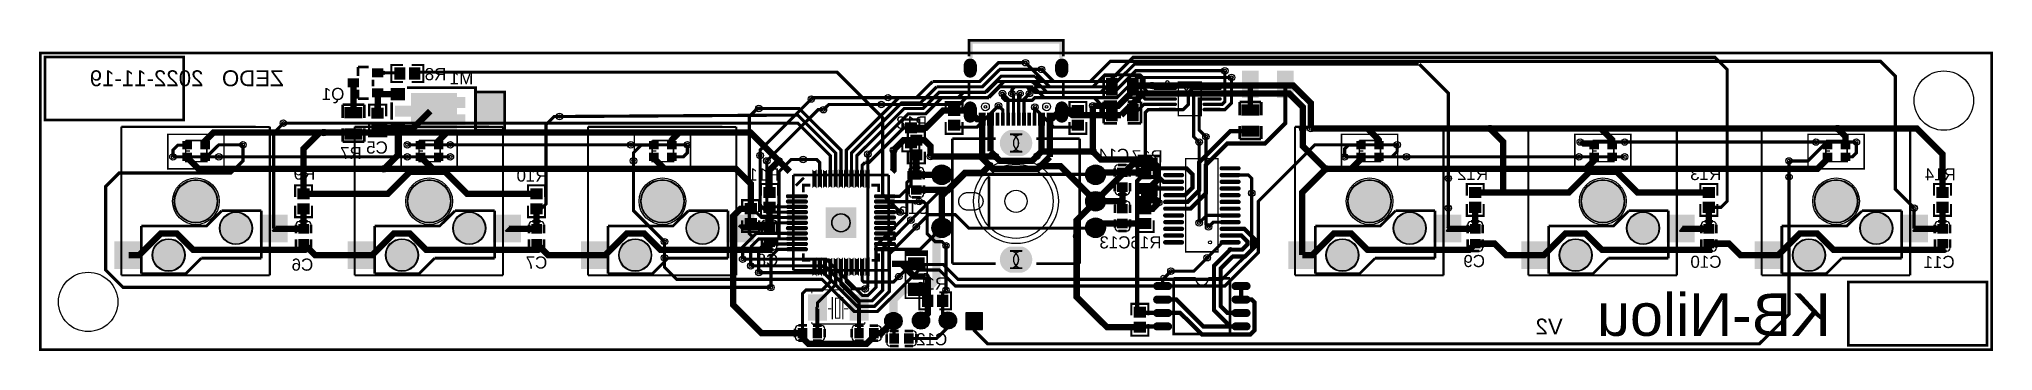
# Model space of a CAD drawing. Header units: millimetres. Extents: x -92 to 92, y -14 to 15.
import ezdxf

# ---------------------------------------------------------------- set-up
doc = ezdxf.new("R2010")
doc.units = ezdxf.units.MM
for name, color, linetype, true_color in [('BoardOutLine', 7, 'Continuous', 0xff00ff), ('BottomLayer', 7, 'Continuous', 0x0000ff), ('BottomPasteMaskLayer', 7, 'Continuous', 0x800000), ('BottomSilkLayer', 7, 'Continuous', 0x66cc33), ('BottomSolderMaskLayer', 7, 'Continuous', 0xaa00ff), ('Document', 7, 'Continuous', 0xffffff), ('Hole', 7, 'Continuous', 0x222222), ('Multi-Layer', 7, 'Continuous', 0xc0c0c0), ('TopLayer', 7, 'Continuous', 0xff0000), ('TopPasteMaskLayer', 7, 'Continuous', 0x808080), ('TopSilkLayer', 7, 'Continuous', 0xffcc00), ('TopSolderMaskLayer', 7, 'Continuous', 0x800080)]:
    doc.layers.add(name, color=color, linetype=linetype, true_color=true_color)
doc.styles.get("Standard").update_dxf_attribs({"font": 'arial.ttf'})

msp = doc.modelspace()

# ---------------------------------------------------------------- texts
at = {"layer": 'BottomSilkLayer', "text_generation_flag": 2}
for s, height, p in [('ZEDO   2022-11-19', 1.5, (-69.06, 10.86)), ('R8', 1.143, (-53.72, 11.43)), ('M1', 1.143, (-51.18, 11.05)), ('Q1', 1.143, (-63.34, 9.56)), ('R18', 1.143, (-8.38, 6.86)), ('C5', 1.143, (-59.24, 4.5)), ('R7', 1.143, (-61.7, 3.99)), ('C14', 1.143, (10.67, 3.81)), ('R17', 1.143, (13.84, 3.68)), ('R9', 1.143, (-66.08, 2.04)), ('R10', 1.143, (-44.17, 1.86)), ('R11', 1.143, (-22.32, 1.96)), ('R12', 1.143, (44.53, 2)), ('R13', 1.143, (66.51, 2)), ('R14', 1.143, (88.63, 1.98)), ('C15', 1.143, (-8.14, -1.2)), ('C13', 1.143, (10.8, -4.45)), ('R16', 1.143, (13.72, -4.45)), ('C6', 1.143, (-66.27, -6.55)), ('C7', 1.143, (-44.2, -6.35)), ('C8', 1.143, (-22.42, -6.1)), ('C9', 1.143, (44.23, -6.21)), ('C10', 1.143, (66.53, -6.28)), ('C11', 1.143, (88.52, -6.3)), ('R15', 1.143, (-6.49, -8.33)), ('KB-Nilou', 4, (76.84, -12.7)), ('V2', 1.5, (51.56, -12.57)), ('C12', 1.143, (-6.48, -13.59))]:
    msp.add_text(s, height=height, dxfattribs=at).set_placement(p)

# ---------------------------------------------------------------- hatches: boundary and pattern name
at = {"layer": 'BottomLayer'}
for points in [[(-61.99, 11.58), (-62.99, 11.58), (-62.99, 10.78), (-61.99, 10.78)], [(-59.69, 12.53), (-60.69, 12.53), (-60.69, 11.73), (-59.69, 11.73)], [(-58.6, 11.52), (-57.6, 11.52), (-57.6, 12.62), (-58.6, 12.62)], [(-57.2, 11.52), (-56.2, 11.52), (-56.2, 12.62), (-57.2, 12.62)], [(-59.69, 10.63), (-60.69, 10.63), (-60.69, 9.83), (-59.69, 9.83)], [(-57.64, 10.66), (-58.94, 10.66), (-58.94, 9.56), (-57.64, 9.56)], [(-52.74, 10.21), (-57.04, 10.21), (-57.04, 9.01), (-58.54, 9.01), (-58.54, 8.01), (-57.04, 8.01), (-57.04, 6.81), (-52.74, 6.81), (-52.74, 7.21), (-51.94, 7.21), (-51.94, 8.21), (-52.74, 8.21), (-52.74, 8.81), (-51.94, 8.81), (-51.94, 9.81), (-52.74, 9.81)], [(-63.26, 8.87), (-63.26, 7.87), (-61.71, 7.87), (-61.71, 8.87)], [(-59.65, 7.82), (-59.65, 8.82), (-60.75, 8.82), (-60.75, 7.82)], [(-59.65, 6.42), (-59.65, 7.42), (-60.75, 7.42), (-60.75, 6.42)], [(-57.64, 7.46), (-58.94, 7.46), (-58.94, 6.36), (-57.64, 6.36)], [(-3.49, 7.17), (-3.19, 7.17), (-3.19, 8.32), (-3.49, 8.32)], [(-3.19, 7.17), (-2.89, 7.17), (-2.89, 8.32), (-3.19, 8.32)], [(-2.69, 7.17), (-2.39, 7.17), (-2.39, 8.32), (-2.69, 8.32)], [(-2.39, 7.17), (-2.09, 7.17), (-2.09, 8.32), (-2.39, 8.32)], [(-1.89, 7.17), (-1.59, 7.17), (-1.59, 8.32), (-1.89, 8.32)], [(-1.39, 7.17), (-1.09, 7.17), (-1.09, 8.32), (-1.39, 8.32)], [(-0.89, 7.17), (-0.59, 7.17), (-0.59, 8.32), (-0.89, 8.32)], [(-0.39, 7.17), (-0.09, 7.17), (-0.09, 8.32), (-0.39, 8.32)], [(0.11, 7.17), (0.41, 7.17), (0.41, 8.32), (0.11, 8.32)], [(0.61, 7.17), (0.91, 7.17), (0.91, 8.32), (0.61, 8.32)], [(1.11, 7.17), (1.41, 7.17), (1.41, 8.32), (1.11, 8.32)], [(1.61, 7.17), (1.91, 7.17), (1.91, 8.32), (1.61, 8.32)], [(2.11, 7.17), (2.41, 7.17), (2.41, 8.32), (2.11, 8.32)], [(2.41, 7.17), (2.71, 7.17), (2.71, 8.32), (2.41, 8.32)], [(2.91, 7.17), (3.21, 7.17), (3.21, 8.32), (2.91, 8.32)], [(3.21, 7.17), (3.51, 7.17), (3.51, 8.32), (3.21, 8.32)], [(-63.26, 6.87), (-63.26, 5.87), (-61.71, 5.87), (-61.71, 6.87)], [(-8.85, 5.28), (-8.85, 6.28), (-9.95, 6.28), (-9.95, 5.28)], [(-8.85, 3.88), (-8.85, 4.88), (-9.95, 4.88), (-9.95, 3.88)], [(-9.85, 2.88), (-9.85, 2.08), (-8.95, 2.08), (-8.95, 2.88)], [(9.58, 3.13), (9.58, 2.33), (10.48, 2.33), (10.48, 3.13)], [(11.64, 3.11), (11.64, 2.11), (12.74, 2.11), (12.74, 3.11)], [(-66.63, 0.2), (-66.63, 1.2), (-67.73, 1.2), (-67.73, 0.2)], [(-44.66, 0.2), (-44.66, 1.2), (-45.76, 1.2), (-45.76, 0.2)], [(-22.69, 0.33), (-22.69, 1.33), (-23.79, 1.33), (-23.79, 0.33)], [(-9.85, 1.48), (-9.85, 0.68), (-8.95, 0.68), (-8.95, 1.48)], [(9.58, 1.73), (9.58, 0.93), (10.48, 0.93), (10.48, 1.73)], [(11.64, 1.71), (11.64, 0.71), (12.74, 0.71), (12.74, 1.71)], [(43.86, 0.33), (43.86, 1.33), (42.76, 1.33), (42.76, 0.33)], [(65.89, 0.33), (65.89, 1.33), (64.79, 1.33), (64.79, 0.33)], [(87.93, 0.33), (87.93, 1.33), (86.83, 1.33), (86.83, 0.33)], [(-71.28, -1.32), (-68.73, -1.32), (-68.73, -3.82), (-71.28, -3.82)], [(-66.63, -1.2), (-66.63, -0.2), (-67.73, -0.2), (-67.73, -1.2)], [(-49.28, -1.32), (-46.73, -1.32), (-46.73, -3.82), (-49.28, -3.82)], [(-44.66, -1.2), (-44.66, -0.2), (-45.76, -0.2), (-45.76, -1.2)], [(-27.28, -1.32), (-24.73, -1.32), (-24.73, -3.82), (-27.28, -3.82)], [(-22.69, -1.07), (-22.69, -0.07), (-23.79, -0.07), (-23.79, -1.07)], [(10.48, -1.1), (10.48, -0.3), (9.58, -0.3), (9.58, -1.1)], [(10.48, -2.5), (10.48, -1.7), (9.58, -1.7), (9.58, -2.5)], [(12.74, -1.2), (12.74, -0.2), (11.64, -0.2), (11.64, -1.2)], [(12.74, -2.6), (12.74, -1.6), (11.64, -1.6), (11.64, -2.6)], [(39.41, -1.32), (41.96, -1.32), (41.96, -3.82), (39.41, -3.82)], [(43.86, -1.07), (43.86, -0.07), (42.76, -0.07), (42.76, -1.07)], [(61.41, -1.32), (63.96, -1.32), (63.96, -3.82), (61.41, -3.82)], [(65.89, -1.07), (65.89, -0.07), (64.79, -0.07), (64.79, -1.07)], [(83.41, -1.32), (85.96, -1.32), (85.96, -3.82), (83.41, -3.82)], [(87.93, -1.07), (87.93, -0.07), (86.83, -0.07), (86.83, -1.07)], [(-67.63, -2.2), (-67.63, -3), (-66.73, -3), (-66.73, -2.2)], [(-67.63, -3.6), (-67.63, -4.4), (-66.73, -4.4), (-66.73, -3.6)], [(-45.66, -2.2), (-45.66, -3), (-44.76, -3), (-44.76, -2.2)], [(-45.66, -3.6), (-45.66, -4.4), (-44.76, -4.4), (-44.76, -3.6)], [(-23.69, -2.08), (-23.69, -2.88), (-22.79, -2.88), (-22.79, -2.08)], [(-23.69, -3.48), (-23.69, -4.28), (-22.79, -4.28), (-22.79, -3.48)], [(42.86, -2.2), (42.86, -3), (43.76, -3), (43.76, -2.2)], [(42.86, -3.6), (42.86, -4.4), (43.76, -4.4), (43.76, -3.6)], [(64.89, -2.2), (64.89, -3), (65.79, -3), (65.79, -2.2)], [(64.89, -3.6), (64.89, -4.4), (65.79, -4.4), (65.79, -3.6)], [(86.93, -2.2), (86.93, -3), (87.83, -3), (87.83, -2.2)], [(86.93, -3.6), (86.93, -4.4), (87.83, -4.4), (87.83, -3.6)], [(-84.97, -3.83), (-82.42, -3.83), (-82.42, -6.33), (-84.97, -6.33)], [(-62.97, -3.83), (-60.42, -3.83), (-60.42, -6.33), (-62.97, -6.33)], [(-40.97, -3.83), (-38.42, -3.83), (-38.42, -6.33), (-40.97, -6.33)], [(25.72, -3.83), (28.27, -3.83), (28.27, -6.33), (25.72, -6.33)], [(47.72, -3.83), (50.27, -3.83), (50.27, -6.33), (47.72, -6.33)], [(69.72, -3.83), (72.27, -3.83), (72.27, -6.33), (69.72, -6.33)], [(-7.82, -8.85), (-8.82, -8.85), (-8.82, -9.95), (-7.82, -9.95)], [(-6.42, -8.85), (-7.42, -8.85), (-7.42, -9.95), (-6.42, -9.95)], [(-11.1, -12.5), (-11.9, -12.5), (-11.9, -13.4), (-11.1, -13.4)], [(-9.7, -12.5), (-10.5, -12.5), (-10.5, -13.4), (-9.7, -13.4)]]:
    msp.add_hatch(color=256, dxfattribs=at).paths.add_polyline_path(points)
at = {"layer": 'BottomPasteMaskLayer'}
for points in [[(-4.34, 11.67), (-4.36, 11.67), (-4.39, 11.68), (-4.42, 11.68), (-4.45, 11.69), (-4.48, 11.7), (-4.51, 11.7), (-4.54, 11.71), (-4.57, 11.73), (-4.59, 11.74), (-4.62, 11.75), (-4.65, 11.77), (-4.67, 11.79), (-4.69, 11.8), (-4.72, 11.82), (-4.74, 11.84), (-4.76, 11.86), (-4.78, 11.89), (-4.8, 11.91), (-4.82, 11.93), (-4.83, 11.96), (-4.85, 11.99), (-4.86, 12.01), (-4.87, 12.04), (-4.88, 12.07), (-4.89, 12.1), (-4.9, 12.12), (-4.91, 12.15), (-4.91, 12.18), (-4.92, 12.21), (-4.92, 12.24), (-4.92, 12.27), (-4.92, 12.87), (-4.92, 12.9), (-4.92, 12.93), (-4.91, 12.96), (-4.91, 12.99), (-4.9, 13.02), (-4.89, 13.05), (-4.88, 13.08), (-4.87, 13.11), (-4.86, 13.13), (-4.85, 13.16), (-4.83, 13.19), (-4.82, 13.21), (-4.8, 13.23), (-4.78, 13.26), (-4.76, 13.28), (-4.74, 13.3), (-4.72, 13.32), (-4.69, 13.34), (-4.67, 13.36), (-4.65, 13.38), (-4.62, 13.39), (-4.59, 13.41), (-4.57, 13.42), (-4.54, 13.43), (-4.51, 13.44), (-4.48, 13.45), (-4.45, 13.46), (-4.42, 13.46), (-4.39, 13.47), (-4.36, 13.47), (-4.34, 13.47), (-4.31, 13.47), (-4.28, 13.47), (-4.25, 13.47), (-4.22, 13.46), (-4.19, 13.46), (-4.16, 13.45), (-4.13, 13.44), (-4.1, 13.43), (-4.07, 13.42), (-4.05, 13.41), (-4.02, 13.39), (-3.99, 13.38), (-3.97, 13.36), (-3.95, 13.34), (-3.92, 13.32), (-3.9, 13.3), (-3.88, 13.28), (-3.86, 13.26), (-3.84, 13.23), (-3.82, 13.21), (-3.81, 13.19), (-3.79, 13.16), (-3.78, 13.13), (-3.77, 13.11), (-3.76, 13.08), (-3.75, 13.05), (-3.74, 13.02), (-3.73, 12.99), (-3.73, 12.96), (-3.72, 12.93), (-3.72, 12.9), (-3.72, 12.87), (-3.72, 12.27), (-3.72, 12.24), (-3.72, 12.21), (-3.73, 12.18), (-3.73, 12.15), (-3.74, 12.12), (-3.75, 12.1), (-3.76, 12.07), (-3.77, 12.04), (-3.78, 12.01), (-3.79, 11.99), (-3.81, 11.96), (-3.82, 11.93), (-3.84, 11.91), (-3.86, 11.89), (-3.88, 11.86), (-3.9, 11.84), (-3.92, 11.82), (-3.95, 11.8), (-3.97, 11.79), (-3.99, 11.77), (-4.02, 11.75), (-4.05, 11.74), (-4.07, 11.73), (-4.1, 11.71), (-4.13, 11.7), (-4.16, 11.7), (-4.19, 11.69), (-4.22, 11.68), (-4.25, 11.68), (-4.28, 11.67), (-4.31, 11.67)], [(4.36, 11.67), (4.34, 11.67), (4.31, 11.67), (4.28, 11.67), (4.25, 11.68), (4.22, 11.68), (4.19, 11.69), (4.16, 11.7), (4.13, 11.7), (4.1, 11.71), (4.07, 11.73), (4.05, 11.74), (4.02, 11.75), (3.99, 11.77), (3.97, 11.79), (3.95, 11.8), (3.92, 11.82), (3.9, 11.84), (3.88, 11.86), (3.86, 11.89), (3.84, 11.91), (3.82, 11.93), (3.81, 11.96), (3.79, 11.99), (3.78, 12.01), (3.77, 12.04), (3.76, 12.07), (3.75, 12.1), (3.74, 12.12), (3.73, 12.15), (3.73, 12.18), (3.72, 12.21), (3.72, 12.24), (3.72, 12.27), (3.72, 12.87), (3.72, 12.9), (3.72, 12.93), (3.73, 12.96), (3.73, 12.99), (3.74, 13.02), (3.75, 13.05), (3.76, 13.08), (3.77, 13.11), (3.78, 13.13), (3.79, 13.16), (3.81, 13.19), (3.82, 13.21), (3.84, 13.23), (3.86, 13.26), (3.88, 13.28), (3.9, 13.3), (3.92, 13.32), (3.95, 13.34), (3.97, 13.36), (3.99, 13.38), (4.02, 13.39), (4.05, 13.41), (4.07, 13.42), (4.1, 13.43), (4.13, 13.44), (4.16, 13.45), (4.19, 13.46), (4.22, 13.46), (4.25, 13.47), (4.28, 13.47), (4.31, 13.47), (4.34, 13.47), (4.36, 13.47), (4.39, 13.47), (4.42, 13.46), (4.45, 13.46), (4.48, 13.45), (4.51, 13.44), (4.54, 13.43), (4.57, 13.42), (4.59, 13.41), (4.62, 13.39), (4.65, 13.38), (4.67, 13.36), (4.69, 13.34), (4.72, 13.32), (4.74, 13.3), (4.76, 13.28), (4.78, 13.26), (4.8, 13.23), (4.82, 13.21), (4.83, 13.19), (4.85, 13.16), (4.86, 13.13), (4.87, 13.11), (4.88, 13.08), (4.89, 13.05), (4.9, 13.02), (4.91, 12.99), (4.91, 12.96), (4.92, 12.93), (4.92, 12.9), (4.92, 12.87), (4.92, 12.27), (4.92, 12.24), (4.92, 12.21), (4.91, 12.18), (4.91, 12.15), (4.9, 12.12), (4.89, 12.1), (4.88, 12.07), (4.87, 12.04), (4.86, 12.01), (4.85, 11.99), (4.83, 11.96), (4.82, 11.93), (4.8, 11.91), (4.78, 11.89), (4.76, 11.86), (4.74, 11.84), (4.72, 11.82), (4.69, 11.8), (4.67, 11.79), (4.65, 11.77), (4.62, 11.75), (4.59, 11.74), (4.57, 11.73), (4.54, 11.71), (4.51, 11.7), (4.48, 11.7), (4.45, 11.69), (4.42, 11.68), (4.39, 11.68)], [(-61.99, 11.58), (-62.99, 11.58), (-62.99, 10.78), (-61.99, 10.78)], [(-59.69, 12.53), (-60.69, 12.53), (-60.69, 11.73), (-59.69, 11.73)], [(-58.6, 11.52), (-57.6, 11.52), (-57.6, 12.62), (-58.6, 12.62)], [(-57.2, 11.52), (-56.2, 11.52), (-56.2, 12.62), (-57.2, 12.62)], [(-59.69, 10.63), (-60.69, 10.63), (-60.69, 9.83), (-59.69, 9.83)], [(-57.64, 10.66), (-58.94, 10.66), (-58.94, 9.56), (-57.64, 9.56)], [(-52.74, 10.21), (-57.04, 10.21), (-57.04, 9.01), (-58.54, 9.01), (-58.54, 8.01), (-57.04, 8.01), (-57.04, 6.81), (-52.74, 6.81), (-52.74, 7.21), (-51.94, 7.21), (-51.94, 8.21), (-52.74, 8.21), (-52.74, 8.81), (-51.94, 8.81), (-51.94, 9.81), (-52.74, 9.81)], [(-4.28, 7.42), (-4.31, 7.42), (-4.34, 7.42), (-4.36, 7.42), (-4.39, 7.43), (-4.42, 7.43), (-4.45, 7.44), (-4.48, 7.44), (-4.51, 7.45), (-4.54, 7.46), (-4.57, 7.48), (-4.59, 7.49), (-4.62, 7.5), (-4.65, 7.52), (-4.67, 7.54), (-4.69, 7.55), (-4.72, 7.57), (-4.74, 7.59), (-4.76, 7.61), (-4.78, 7.64), (-4.8, 7.66), (-4.82, 7.68), (-4.83, 7.71), (-4.85, 7.74), (-4.86, 7.76), (-4.87, 7.79), (-4.88, 7.82), (-4.89, 7.85), (-4.9, 7.87), (-4.91, 7.9), (-4.91, 7.93), (-4.92, 7.96), (-4.92, 7.99), (-4.92, 8.02), (-4.92, 8.82), (-4.92, 8.85), (-4.92, 8.88), (-4.91, 8.91), (-4.91, 8.94), (-4.9, 8.97), (-4.89, 9), (-4.88, 9.03), (-4.87, 9.06), (-4.86, 9.08), (-4.85, 9.11), (-4.83, 9.14), (-4.82, 9.16), (-4.8, 9.18), (-4.78, 9.21), (-4.76, 9.23), (-4.74, 9.25), (-4.72, 9.27), (-4.69, 9.29), (-4.67, 9.31), (-4.65, 9.33), (-4.62, 9.34), (-4.59, 9.36), (-4.57, 9.37), (-4.54, 9.38), (-4.51, 9.39), (-4.48, 9.4), (-4.45, 9.41), (-4.42, 9.41), (-4.39, 9.42), (-4.36, 9.42), (-4.34, 9.42), (-4.31, 9.42), (-4.28, 9.42), (-4.25, 9.42), (-4.22, 9.41), (-4.19, 9.41), (-4.16, 9.4), (-4.13, 9.39), (-4.1, 9.38), (-4.07, 9.37), (-4.05, 9.36), (-4.02, 9.34), (-3.99, 9.33), (-3.97, 9.31), (-3.95, 9.29), (-3.92, 9.27), (-3.9, 9.25), (-3.88, 9.23), (-3.86, 9.21), (-3.84, 9.18), (-3.82, 9.16), (-3.81, 9.14), (-3.79, 9.11), (-3.78, 9.08), (-3.77, 9.06), (-3.76, 9.03), (-3.75, 9), (-3.74, 8.97), (-3.73, 8.94), (-3.73, 8.91), (-3.72, 8.88), (-3.72, 8.85), (-3.72, 8.82), (-3.72, 8.02), (-3.72, 7.99), (-3.72, 7.96), (-3.73, 7.93), (-3.73, 7.9), (-3.74, 7.87), (-3.75, 7.85), (-3.76, 7.82), (-3.77, 7.79), (-3.78, 7.76), (-3.79, 7.74), (-3.81, 7.71), (-3.82, 7.68), (-3.84, 7.66), (-3.86, 7.64), (-3.88, 7.61), (-3.9, 7.59), (-3.92, 7.57), (-3.95, 7.55), (-3.97, 7.54), (-3.99, 7.52), (-4.02, 7.5), (-4.05, 7.49), (-4.07, 7.48), (-4.1, 7.46), (-4.13, 7.45), (-4.16, 7.44), (-4.19, 7.44), (-4.22, 7.43), (-4.25, 7.43)], [(4.36, 7.42), (4.34, 7.42), (4.31, 7.42), (4.28, 7.42), (4.25, 7.43), (4.22, 7.43), (4.19, 7.44), (4.16, 7.44), (4.13, 7.45), (4.1, 7.46), (4.07, 7.48), (4.05, 7.49), (4.02, 7.5), (3.99, 7.52), (3.97, 7.54), (3.95, 7.55), (3.92, 7.57), (3.9, 7.59), (3.88, 7.61), (3.86, 7.64), (3.84, 7.66), (3.82, 7.68), (3.81, 7.71), (3.79, 7.74), (3.78, 7.76), (3.77, 7.79), (3.76, 7.82), (3.75, 7.85), (3.74, 7.87), (3.73, 7.9), (3.73, 7.93), (3.72, 7.96), (3.72, 7.99), (3.72, 8.02), (3.72, 8.82), (3.72, 8.85), (3.72, 8.88), (3.73, 8.91), (3.73, 8.94), (3.74, 8.97), (3.75, 9), (3.76, 9.03), (3.77, 9.06), (3.78, 9.08), (3.79, 9.11), (3.81, 9.14), (3.82, 9.16), (3.84, 9.18), (3.86, 9.21), (3.88, 9.23), (3.9, 9.25), (3.92, 9.27), (3.95, 9.29), (3.97, 9.31), (3.99, 9.33), (4.02, 9.34), (4.05, 9.36), (4.07, 9.37), (4.1, 9.38), (4.13, 9.39), (4.16, 9.4), (4.19, 9.41), (4.22, 9.41), (4.25, 9.42), (4.28, 9.42), (4.31, 9.42), (4.34, 9.42), (4.36, 9.42), (4.39, 9.42), (4.42, 9.41), (4.45, 9.41), (4.48, 9.4), (4.51, 9.39), (4.54, 9.38), (4.57, 9.37), (4.59, 9.36), (4.62, 9.34), (4.65, 9.33), (4.67, 9.31), (4.69, 9.29), (4.72, 9.27), (4.74, 9.25), (4.76, 9.23), (4.78, 9.21), (4.8, 9.18), (4.82, 9.16), (4.83, 9.14), (4.85, 9.11), (4.86, 9.08), (4.87, 9.06), (4.88, 9.03), (4.89, 9), (4.9, 8.97), (4.91, 8.94), (4.91, 8.91), (4.92, 8.88), (4.92, 8.85), (4.92, 8.82), (4.92, 8.02), (4.92, 7.99), (4.92, 7.96), (4.91, 7.93), (4.91, 7.9), (4.9, 7.87), (4.89, 7.85), (4.88, 7.82), (4.87, 7.79), (4.86, 7.76), (4.85, 7.74), (4.83, 7.71), (4.82, 7.68), (4.8, 7.66), (4.78, 7.64), (4.76, 7.61), (4.74, 7.59), (4.72, 7.57), (4.69, 7.55), (4.67, 7.54), (4.65, 7.52), (4.62, 7.5), (4.59, 7.49), (4.57, 7.48), (4.54, 7.46), (4.51, 7.45), (4.48, 7.44), (4.45, 7.44), (4.42, 7.43), (4.39, 7.43)], [(-63.26, 8.87), (-63.26, 7.87), (-61.71, 7.87), (-61.71, 8.87)], [(-59.65, 7.82), (-59.65, 8.82), (-60.75, 8.82), (-60.75, 7.82)], [(-59.65, 6.42), (-59.65, 7.42), (-60.75, 7.42), (-60.75, 6.42)], [(-57.64, 7.46), (-58.94, 7.46), (-58.94, 6.36), (-57.64, 6.36)], [(-3.49, 7.17), (-3.49, 8.32), (-3.19, 8.32), (-3.19, 8.32), (-2.89, 8.32), (-2.89, 7.17), (-3.19, 7.17), (-3.19, 7.17)], [(-2.09, 8.32), (-2.09, 7.17), (-2.39, 7.17), (-2.39, 7.17), (-2.69, 7.17), (-2.69, 8.32), (-2.39, 8.32), (-2.39, 8.32)], [(-1.59, 8.32), (-1.59, 7.17), (-1.89, 7.17), (-1.89, 8.32)], [(-1.09, 8.32), (-1.09, 7.17), (-1.39, 7.17), (-1.39, 8.32)], [(-0.59, 8.32), (-0.59, 7.17), (-0.89, 7.17), (-0.89, 8.32)], [(-0.09, 8.32), (-0.09, 7.17), (-0.39, 7.17), (-0.39, 8.32)], [(0.41, 8.32), (0.41, 7.17), (0.11, 7.17), (0.11, 8.32)], [(0.91, 8.32), (0.91, 7.17), (0.61, 7.17), (0.61, 8.32)], [(1.11, 7.17), (1.11, 8.32), (1.41, 8.32), (1.41, 7.17)], [(1.61, 7.17), (1.61, 8.32), (1.91, 8.32), (1.91, 7.17)], [(2.11, 7.17), (2.11, 8.32), (2.41, 8.32), (2.71, 8.32), (2.71, 7.17), (2.41, 7.17)], [(3.51, 8.32), (3.51, 7.17), (3.21, 7.17), (3.21, 7.17), (2.91, 7.17), (2.91, 8.32), (3.21, 8.32), (3.21, 8.32)], [(-63.26, 6.87), (-63.26, 5.87), (-61.71, 5.87), (-61.71, 6.87)], [(-8.85, 5.28), (-8.85, 6.28), (-9.95, 6.28), (-9.95, 5.28)], [(-8.85, 3.88), (-8.85, 4.88), (-9.95, 4.88), (-9.95, 3.88)], [(-9.85, 2.88), (-9.85, 2.08), (-8.95, 2.08), (-8.95, 2.88)], [(9.58, 3.13), (9.58, 2.33), (10.48, 2.33), (10.48, 3.13)], [(11.64, 3.11), (11.64, 2.11), (12.74, 2.11), (12.74, 3.11)], [(-66.63, 0.2), (-66.63, 1.2), (-67.73, 1.2), (-67.73, 0.2)], [(-44.66, 0.2), (-44.66, 1.2), (-45.76, 1.2), (-45.76, 0.2)], [(-22.69, 0.33), (-22.69, 1.33), (-23.79, 1.33), (-23.79, 0.33)], [(-9.85, 1.48), (-9.85, 0.68), (-8.95, 0.68), (-8.95, 1.48)], [(9.58, 1.73), (9.58, 0.93), (10.48, 0.93), (10.48, 1.73)], [(11.64, 1.71), (11.64, 0.71), (12.74, 0.71), (12.74, 1.71)], [(43.86, 0.33), (43.86, 1.33), (42.76, 1.33), (42.76, 0.33)], [(65.89, 0.33), (65.89, 1.33), (64.79, 1.33), (64.79, 0.33)], [(87.93, 0.33), (87.93, 1.33), (86.83, 1.33), (86.83, 0.33)], [(-71.28, -1.32), (-68.73, -1.32), (-68.73, -3.82), (-71.28, -3.82)], [(-66.63, -1.2), (-66.63, -0.2), (-67.73, -0.2), (-67.73, -1.2)], [(-49.28, -1.32), (-46.73, -1.32), (-46.73, -3.82), (-49.28, -3.82)], [(-44.66, -1.2), (-44.66, -0.2), (-45.76, -0.2), (-45.76, -1.2)], [(-27.28, -1.32), (-24.73, -1.32), (-24.73, -3.82), (-27.28, -3.82)], [(-22.69, -1.07), (-22.69, -0.07), (-23.79, -0.07), (-23.79, -1.07)], [(10.48, -1.1), (10.48, -0.3), (9.58, -0.3), (9.58, -1.1)], [(10.48, -2.5), (10.48, -1.7), (9.58, -1.7), (9.58, -2.5)], [(12.74, -1.2), (12.74, -0.2), (11.64, -0.2), (11.64, -1.2)], [(12.74, -2.6), (12.74, -1.6), (11.64, -1.6), (11.64, -2.6)], [(39.41, -1.32), (41.96, -1.32), (41.96, -3.82), (39.41, -3.82)], [(43.86, -1.07), (43.86, -0.07), (42.76, -0.07), (42.76, -1.07)], [(61.41, -1.32), (63.96, -1.32), (63.96, -3.82), (61.41, -3.82)], [(65.89, -1.07), (65.89, -0.07), (64.79, -0.07), (64.79, -1.07)], [(83.41, -1.32), (85.96, -1.32), (85.96, -3.82), (83.41, -3.82)], [(87.93, -1.07), (87.93, -0.07), (86.83, -0.07), (86.83, -1.07)], [(-67.63, -2.2), (-67.63, -3), (-66.73, -3), (-66.73, -2.2)], [(-67.63, -3.6), (-67.63, -4.4), (-66.73, -4.4), (-66.73, -3.6)], [(-45.66, -2.2), (-45.66, -3), (-44.76, -3), (-44.76, -2.2)], [(-45.66, -3.6), (-45.66, -4.4), (-44.76, -4.4), (-44.76, -3.6)], [(-23.69, -2.08), (-23.69, -2.88), (-22.79, -2.88), (-22.79, -2.08)], [(-23.69, -3.48), (-23.69, -4.28), (-22.79, -4.28), (-22.79, -3.48)], [(42.86, -2.2), (42.86, -3), (43.76, -3), (43.76, -2.2)], [(42.86, -3.6), (42.86, -4.4), (43.76, -4.4), (43.76, -3.6)], [(64.89, -2.2), (64.89, -3), (65.79, -3), (65.79, -2.2)], [(64.89, -3.6), (64.89, -4.4), (65.79, -4.4), (65.79, -3.6)], [(86.93, -2.2), (86.93, -3), (87.83, -3), (87.83, -2.2)], [(86.93, -3.6), (86.93, -4.4), (87.83, -4.4), (87.83, -3.6)], [(-84.97, -3.83), (-82.42, -3.83), (-82.42, -6.33), (-84.97, -6.33)], [(-62.97, -3.83), (-60.42, -3.83), (-60.42, -6.33), (-62.97, -6.33)], [(-40.97, -3.83), (-38.42, -3.83), (-38.42, -6.33), (-40.97, -6.33)], [(25.72, -3.83), (28.27, -3.83), (28.27, -6.33), (25.72, -6.33)], [(47.72, -3.83), (50.27, -3.83), (50.27, -6.33), (47.72, -6.33)], [(69.72, -3.83), (72.27, -3.83), (72.27, -6.33), (69.72, -6.33)], [(-7.82, -8.85), (-8.82, -8.85), (-8.82, -9.95), (-7.82, -9.95)], [(-6.42, -8.85), (-7.42, -8.85), (-7.42, -9.95), (-6.42, -9.95)], [(-11.1, -12.5), (-11.9, -12.5), (-11.9, -13.4), (-11.1, -13.4)], [(-9.7, -12.5), (-10.5, -12.5), (-10.5, -13.4), (-9.7, -13.4)]]:
    msp.add_hatch(color=256, dxfattribs=at).paths.add_polyline_path(points)
at = {"layer": 'BottomSolderMaskLayer'}
for points in [[(-3.69, 12.26, -0.785398), (-4.95, 12.26), (-4.95, 12.88, -0.785398), (-3.69, 12.88)], [(4.95, 12.26, -0.785398), (3.69, 12.26), (3.69, 12.88, -0.785398), (4.95, 12.88)], [(-61.97, 11.6), (-63.02, 11.6), (-63.02, 10.75), (-61.97, 10.75)], [(-59.67, 12.55), (-60.72, 12.55), (-60.72, 11.7), (-59.67, 11.7)], [(-58.63, 11.49), (-57.58, 11.49), (-57.58, 12.64), (-58.63, 12.64)], [(-57.23, 11.49), (-56.18, 11.49), (-56.18, 12.64), (-57.23, 12.64)], [(-59.67, 10.65), (-60.72, 10.65), (-60.72, 9.8), (-59.67, 9.8)], [(-57.62, 10.68), (-58.97, 10.68), (-58.97, 9.53), (-57.62, 9.53)], [(-52.73, 10.23), (-57.06, 10.23), (-57.06, 9.02), (-58.57, 9.02), (-58.57, 8), (-57.06, 8), (-57.06, 6.78), (-52.73, 6.78), (-52.73, 7.19), (-51.92, 7.19), (-51.92, 8.2), (-52.73, 8.2), (-52.73, 8.81), (-51.92, 8.81), (-51.92, 9.83), (-52.73, 9.83)], [(-3.69, 8.01, -0.785398), (-4.95, 8.01), (-4.95, 8.83, -0.785398), (-3.69, 8.83)], [(4.95, 8.01, -0.785398), (3.69, 8.01), (3.69, 8.83, -0.785398), (4.95, 8.83)], [(-63.34, 8.9), (-63.34, 7.83), (-61.63, 7.83), (-61.63, 8.9)], [(-59.62, 7.8), (-59.62, 8.84), (-60.78, 8.84), (-60.78, 7.8)], [(-59.62, 6.4), (-59.62, 7.44), (-60.78, 7.44), (-60.78, 6.4)], [(-57.62, 7.48), (-58.97, 7.48), (-58.97, 6.33), (-57.62, 6.33)], [(-3.52, 7.15), (-3.17, 7.15), (-3.17, 8.35), (-3.52, 8.35)], [(-3.22, 7.15), (-2.87, 7.15), (-2.87, 8.35), (-3.22, 8.35)], [(-2.72, 7.15), (-2.37, 7.15), (-2.37, 8.35), (-2.72, 8.35)], [(-2.42, 7.15), (-2.07, 7.15), (-2.07, 8.35), (-2.42, 8.35)], [(-1.92, 7.15), (-1.57, 7.15), (-1.57, 8.35), (-1.92, 8.35)], [(-1.42, 7.15), (-1.07, 7.15), (-1.07, 8.35), (-1.42, 8.35)], [(-0.92, 7.15), (-0.57, 7.15), (-0.57, 8.35), (-0.92, 8.35)], [(-0.42, 7.15), (-0.07, 7.15), (-0.07, 8.35), (-0.42, 8.35)], [(0.08, 7.15), (0.43, 7.15), (0.43, 8.35), (0.08, 8.35)], [(0.58, 7.15), (0.93, 7.15), (0.93, 8.35), (0.58, 8.35)], [(1.08, 7.15), (1.43, 7.15), (1.43, 8.35), (1.08, 8.35)], [(1.58, 7.15), (1.93, 7.15), (1.93, 8.35), (1.58, 8.35)], [(2.08, 7.15), (2.43, 7.15), (2.43, 8.35), (2.08, 8.35)], [(2.38, 7.15), (2.73, 7.15), (2.73, 8.35), (2.38, 8.35)], [(2.88, 7.15), (3.23, 7.15), (3.23, 8.35), (2.88, 8.35)], [(3.18, 7.15), (3.53, 7.15), (3.53, 8.35), (3.18, 8.35)], [(-63.34, 6.9), (-63.34, 5.83), (-61.63, 5.83), (-61.63, 6.9)], [(-8.82, 5.26), (-8.82, 6.3), (-9.98, 6.3), (-9.98, 5.26)], [(-0.56, 4.27, -0.785398), (-0.56, 6.73), (0.57, 6.73, -0.785398), (0.57, 4.27)], [(-8.82, 3.86), (-8.82, 4.9), (-9.98, 4.9), (-9.98, 3.86)], [(-79.39, 0, 1), (-75.29, 0, 1)], [(-57.39, 0, 1), (-53.29, 0, 1)], [(-35.39, 0, 1), (-31.29, 0, 1)], [(-9.91, 2.92), (-9.91, 2.03), (-8.89, 2.03), (-8.89, 2.92)], [(-7.92, 2.5, 1), (-6.07, 2.5, 1)], [(6.58, 2.5, 1), (8.43, 2.5, 1)], [(9.53, 3.18), (9.53, 2.29), (10.54, 2.29), (10.54, 3.18)], [(11.61, 3.13), (11.61, 2.08), (12.77, 2.08), (12.77, 3.13)], [(31.29, 0, 1), (35.39, 0, 1)], [(53.29, 0, 1), (57.39, 0, 1)], [(75.29, 0, 1), (79.39, 0, 1)], [(-66.61, 0.18), (-66.61, 1.22), (-67.76, 1.22), (-67.76, 0.18)], [(-44.63, 0.18), (-44.63, 1.22), (-45.79, 1.22), (-45.79, 0.18)], [(-22.66, 0.3), (-22.66, 1.35), (-23.82, 1.35), (-23.82, 0.3)], [(-9.91, 1.52), (-9.91, 0.63), (-8.89, 0.63), (-8.89, 1.52)], [(6.58, 0, 1), (8.43, 0, 1)], [(9.53, 1.78), (9.53, 0.89), (10.54, 0.89), (10.54, 1.78)], [(11.61, 1.73), (11.61, 0.68), (12.77, 0.68), (12.77, 1.73)], [(43.89, 0.3), (43.89, 1.35), (42.73, 1.35), (42.73, 0.3)], [(65.92, 0.3), (65.92, 1.35), (64.76, 1.35), (64.76, 0.3)], [(87.95, 0.3), (87.95, 1.35), (86.8, 1.35), (86.8, 0.3)], [(-75.11, -2.54, 1), (-72.01, -2.54, 1)], [(-71.33, -1.27), (-68.68, -1.27), (-68.68, -3.87), (-71.33, -3.87)], [(-66.61, -1.22), (-66.61, -0.18), (-67.76, -0.18), (-67.76, -1.22)], [(-53.11, -2.54, 1), (-50.01, -2.54, 1)], [(-49.33, -1.27), (-46.68, -1.27), (-46.68, -3.87), (-49.33, -3.87)], [(-44.63, -1.22), (-44.63, -0.18), (-45.79, -0.18), (-45.79, -1.22)], [(-31.11, -2.54, 1), (-28.01, -2.54, 1)], [(-27.33, -1.27), (-24.68, -1.27), (-24.68, -3.87), (-27.33, -3.87)], [(-22.66, -1.1), (-22.66, -0.05), (-23.82, -0.05), (-23.82, -1.1)], [(-17.96, -0.58), (-15.06, -0.58), (-15.06, -3.48), (-17.96, -3.48)], [(-7.92, -2.5, 1), (-6.07, -2.5, 1)], [(6.58, -2.5, 1), (8.43, -2.5, 1)], [(10.54, -1.14), (10.54, -0.25), (9.53, -0.25), (9.53, -1.14)], [(10.54, -2.54), (10.54, -1.65), (9.53, -1.65), (9.53, -2.54)], [(12.77, -1.22), (12.77, -0.17), (11.61, -0.17), (11.61, -1.22)], [(12.77, -2.62), (12.77, -1.57), (11.61, -1.57), (11.61, -2.62)], [(35.58, -2.54, 1), (38.68, -2.54, 1)], [(39.36, -1.27), (42.01, -1.27), (42.01, -3.87), (39.36, -3.87)], [(43.89, -1.1), (43.89, -0.05), (42.73, -0.05), (42.73, -1.1)], [(57.58, -2.54, 1), (60.68, -2.54, 1)], [(61.36, -1.27), (64.01, -1.27), (64.01, -3.87), (61.36, -3.87)], [(65.92, -1.1), (65.92, -0.05), (64.76, -0.05), (64.76, -1.1)], [(79.58, -2.54, 1), (82.68, -2.54, 1)], [(83.36, -1.27), (86.01, -1.27), (86.01, -3.87), (83.36, -3.87)], [(87.95, -1.1), (87.95, -0.05), (86.8, -0.05), (86.8, -1.1)], [(-81.46, -5.08, 1), (-78.36, -5.08, 1)], [(-67.69, -2.16), (-67.69, -3.05), (-66.68, -3.05), (-66.68, -2.16)], [(-67.69, -3.56), (-67.69, -4.45), (-66.68, -4.45), (-66.68, -3.56)], [(-59.46, -5.08, 1), (-56.36, -5.08, 1)], [(-45.72, -2.16), (-45.72, -3.05), (-44.7, -3.05), (-44.7, -2.16)], [(-45.72, -3.56), (-45.72, -4.45), (-44.7, -4.45), (-44.7, -3.56)], [(-37.46, -5.08, 1), (-34.36, -5.08, 1)], [(-23.75, -2.03), (-23.75, -2.92), (-22.73, -2.92), (-22.73, -2.03)], [(-23.75, -3.43), (-23.75, -4.32), (-22.73, -4.32), (-22.73, -3.43)], [(29.23, -5.08, 1), (32.33, -5.08, 1)], [(42.8, -2.16), (42.8, -3.05), (43.81, -3.05), (43.81, -2.16)], [(42.8, -3.56), (42.8, -4.45), (43.81, -4.45), (43.81, -3.56)], [(51.23, -5.08, 1), (54.33, -5.08, 1)], [(64.83, -2.16), (64.83, -3.05), (65.85, -3.05), (65.85, -2.16)], [(64.83, -3.56), (64.83, -4.45), (65.85, -4.45), (65.85, -3.56)], [(73.23, -5.08, 1), (76.33, -5.08, 1)], [(86.87, -2.16), (86.87, -3.05), (87.88, -3.05), (87.88, -2.16)], [(86.87, -3.56), (86.87, -4.45), (87.88, -4.45), (87.88, -3.56)], [(-85.02, -3.78), (-82.37, -3.78), (-82.37, -6.38), (-85.02, -6.38)], [(-63.02, -3.78), (-60.37, -3.78), (-60.37, -6.38), (-63.02, -6.38)], [(-41.02, -3.78), (-38.37, -3.78), (-38.37, -6.38), (-41.02, -6.38)], [(0.57, -4.27, -0.785398), (0.57, -6.73), (-0.56, -6.73, -0.785398), (-0.56, -4.27)], [(25.67, -3.78), (28.32, -3.78), (28.32, -6.38), (25.67, -6.38)], [(47.67, -3.78), (50.32, -3.78), (50.32, -6.38), (47.67, -6.38)], [(69.67, -3.78), (72.32, -3.78), (72.32, -6.38), (69.67, -6.38)], [(-7.79, -8.82), (-8.85, -8.82), (-8.85, -9.97), (-7.79, -9.97)], [(-6.39, -8.82), (-7.45, -8.82), (-7.45, -9.97), (-6.39, -9.97)], [(-12.37, -11.3, 1), (-10.74, -11.3, 1)], [(-9.78, -11.25, 1), (-8.15, -11.25, 1)], [(-7.24, -11.25, 1), (-5.61, -11.25, 1)], [(-3.12, -10.49), (-4.75, -10.49), (-4.75, -12.12), (-3.12, -12.12)], [(-11.04, -12.45), (-11.95, -12.45), (-11.95, -13.45), (-11.04, -13.45)], [(-9.64, -12.45), (-10.55, -12.45), (-10.55, -13.45), (-9.64, -13.45)]]:
    msp.add_hatch(color=256, dxfattribs=at).paths.add_polyline_path(points)
at = {"layer": 'Document'}
for points in [[(-4.4, 13.48), (-4.4, 15.18), (4.4, 15.18), (4.4, 13.48), (4.1, 13.48), (4.1, 14.88), (-4.1, 14.88), (-4.1, 13.48)], [(-50.87, 10.26), (-48.32, 10.26), (-48.32, 6.81), (-50.87, 6.81)], [(12.45, 3.3), (12.45, 4.09), (12.65, 4.09), (12.65, 3.3)], [(12.19, 1.5), (11.68, 1.5), (11.68, 1.24), (12.19, 1.24)], [(12.95, 0.76), (12.17, 0.76), (12.17, 0.97), (12.95, 0.97)], [(12.45, 0.48), (12.45, 1.27), (12.65, 1.27), (12.65, 0.48)], [(13.46, 1.5), (12.95, 1.5), (12.95, 1.24), (13.46, 1.24)], [(-9.27, -5.31), (-9.27, -6.09), (-9.47, -6.09), (-9.47, -5.31)], [(-10.29, -6.32), (-9.78, -6.32), (-9.78, -6.07), (-10.29, -6.07)], [(-9.78, -5.59), (-8.99, -5.59), (-8.99, -5.79), (-9.78, -5.79)], [(-9.02, -6.32), (-8.51, -6.32), (-8.51, -6.07), (-9.02, -6.07)], [(-9.27, -8.13), (-9.27, -8.92), (-9.47, -8.92), (-9.47, -8.13)]]:
    msp.add_hatch(color=256, dxfattribs=at).paths.add_polyline_path(points)
at = {"layer": 'Multi-Layer'}
for points in [[(-3.72, 12.27, -0.785398), (-4.92, 12.27), (-4.92, 12.87, -0.785398), (-3.72, 12.87)], [(4.92, 12.27, -0.785398), (3.72, 12.27), (3.72, 12.87, -0.785398), (4.92, 12.87)], [(-3.72, 8.02, -0.785398), (-4.92, 8.02), (-4.92, 8.82, -0.785398), (-3.72, 8.82)], [(4.92, 8.02, -0.785398), (3.72, 8.02), (3.72, 8.82, -0.785398), (4.92, 8.82)], [(-0.55, 4.3, -0.785398), (-0.55, 6.7), (0.55, 6.7, -0.785398), (0.55, 4.3)], [(-79.34, 0, 1), (-75.34, 0, 1)], [(-57.34, 0, 1), (-53.34, 0, 1)], [(-35.34, 0, 1), (-31.34, 0, 1)], [(-7.9, 2.5, 1), (-6.1, 2.5, 1)], [(6.6, 2.5, 1), (8.4, 2.5, 1)], [(31.34, 0, 1), (35.34, 0, 1)], [(53.34, 0, 1), (57.34, 0, 1)], [(75.34, 0, 1), (79.34, 0, 1)], [(6.6, 0, 1), (8.4, 0, 1)], [(-75.06, -2.54, 1), (-72.06, -2.54, 1)], [(-53.06, -2.54, 1), (-50.06, -2.54, 1)], [(-31.06, -2.54, 1), (-28.06, -2.54, 1)], [(-17.91, -0.63), (-15.11, -0.63), (-15.11, -3.43), (-17.91, -3.43)], [(-7.9, -2.5, 1), (-6.1, -2.5, 1)], [(6.6, -2.5, 1), (8.4, -2.5, 1)], [(35.63, -2.54, 1), (38.63, -2.54, 1)], [(57.63, -2.54, 1), (60.63, -2.54, 1)], [(79.63, -2.54, 1), (82.63, -2.54, 1)], [(-81.41, -5.08, 1), (-78.41, -5.08, 1)], [(-59.41, -5.08, 1), (-56.41, -5.08, 1)], [(-37.41, -5.08, 1), (-34.41, -5.08, 1)], [(29.28, -5.08, 1), (32.28, -5.08, 1)], [(51.28, -5.08, 1), (54.28, -5.08, 1)], [(73.28, -5.08, 1), (76.28, -5.08, 1)], [(0.55, -4.3, -0.785398), (0.55, -6.7), (-0.55, -6.7, -0.785398), (-0.55, -4.3)]]:
    msp.add_hatch(color=256, dxfattribs=at).paths.add_polyline_path(points)
at = {"layer": 'TopLayer'}
for points in [[(8.53, 11.57), (9.53, 11.57), (9.53, 10.02), (8.53, 10.02)], [(10.53, 11.57), (11.53, 11.57), (11.53, 10.02), (10.53, 10.02)], [(21.34, 12.32), (22.86, 12.32), (22.86, 9.78), (21.34, 9.78)], [(24.64, 12.32), (26.16, 12.32), (26.16, 9.78), (24.64, 9.78)], [(14.94, 10.79, -0.785398), (14.94, 10.51), (13.6, 10.51, -0.785398), (13.6, 10.79)], [(14.94, 10.29, -0.785398), (14.94, 10.01), (13.6, 10.01, -0.785398), (13.6, 10.29)], [(14.94, 9.79, -0.785398), (14.94, 9.51), (13.6, 9.51, -0.785398), (13.6, 9.79)], [(14.94, 9.29, -0.785398), (14.94, 9.01), (13.6, 9.01, -0.785398), (13.6, 9.29)], [(19.16, 10.79, -0.785398), (19.16, 10.51), (17.82, 10.51, -0.785398), (17.82, 10.79)], [(19.16, 10.29, -0.785398), (19.16, 10.01), (17.82, 10.01, -0.785398), (17.82, 10.29)], [(19.16, 9.79, -0.785398), (19.16, 9.51), (17.82, 9.51, -0.785398), (17.82, 9.79)], [(19.16, 9.29, -0.785398), (19.16, 9.01), (17.82, 9.01, -0.785398), (17.82, 9.29)], [(-10.46, 6.42), (-10.46, 7.42), (-9.36, 7.42), (-9.36, 6.42)], [(-6.39, 8.07), (-6.39, 9.07), (-5.29, 9.07), (-5.29, 8.07)], [(-6.39, 6.67), (-6.39, 7.67), (-5.29, 7.67), (-5.29, 6.67)], [(5.29, 8.07), (5.29, 9.07), (6.39, 9.07), (6.39, 8.07)], [(5.29, 6.67), (5.29, 7.67), (6.39, 7.67), (6.39, 6.67)], [(8.53, 9.16), (9.53, 9.16), (9.53, 7.61), (8.53, 7.61)], [(10.53, 9.16), (11.53, 9.16), (11.53, 7.61), (10.53, 7.61)], [(14.94, 8.79, -0.785398), (14.94, 8.51), (13.6, 8.51, -0.785398), (13.6, 8.79)], [(19.16, 8.79, -0.785398), (19.16, 8.51), (17.82, 8.51, -0.785398), (17.82, 8.79)], [(22.87, 9.12), (22.87, 8.12), (21.32, 8.12), (21.32, 9.12)], [(-78.55, 5.64), (-77.75, 5.64), (-77.75, 4.94), (-78.55, 4.94)], [(-76.85, 5.64), (-76.05, 5.64), (-76.05, 4.94), (-76.85, 4.94)], [(-56.55, 5.64), (-55.75, 5.64), (-55.75, 4.94), (-56.55, 4.94)], [(-54.85, 5.64), (-54.05, 5.64), (-54.05, 4.94), (-54.85, 4.94)], [(-34.55, 5.64), (-33.75, 5.64), (-33.75, 4.94), (-34.55, 4.94)], [(-32.85, 5.64), (-32.05, 5.64), (-32.05, 4.94), (-32.85, 4.94)], [(-10.46, 5.02), (-10.46, 6.02), (-9.36, 6.02), (-9.36, 5.02)], [(22.87, 7.12), (22.87, 6.12), (21.32, 6.12), (21.32, 7.12)], [(32.13, 5.64), (32.93, 5.64), (32.93, 4.94), (32.13, 4.94)], [(33.83, 5.64), (34.63, 5.64), (34.63, 4.94), (33.83, 4.94)], [(54.13, 5.64), (54.93, 5.64), (54.93, 4.94), (54.13, 4.94)], [(55.83, 5.64), (56.63, 5.64), (56.63, 4.94), (55.83, 4.94)], [(76.13, 5.64), (76.93, 5.64), (76.93, 4.94), (76.13, 4.94)], [(77.83, 5.64), (78.63, 5.64), (78.63, 4.94), (77.83, 4.94)], [(-78.55, 4.54), (-77.75, 4.54), (-77.75, 3.84), (-78.55, 3.84)], [(-76.85, 4.54), (-76.05, 4.54), (-76.05, 3.84), (-76.85, 3.84)], [(-56.55, 4.54), (-55.75, 4.54), (-55.75, 3.84), (-56.55, 3.84)], [(-54.85, 4.54), (-54.05, 4.54), (-54.05, 3.84), (-54.85, 3.84)], [(-34.55, 4.54), (-33.75, 4.54), (-33.75, 3.84), (-34.55, 3.84)], [(-32.85, 4.54), (-32.05, 4.54), (-32.05, 3.84), (-32.85, 3.84)], [(11.82, 2.89), (11.82, 4.09), (13.32, 4.09), (13.32, 2.89)], [(32.13, 4.54), (32.93, 4.54), (32.93, 3.84), (32.13, 3.84)], [(33.83, 4.54), (34.63, 4.54), (34.63, 3.84), (33.83, 3.84)], [(54.13, 4.54), (54.93, 4.54), (54.93, 3.84), (54.13, 3.84)], [(55.83, 4.54), (56.63, 4.54), (56.63, 3.84), (55.83, 3.84)], [(76.13, 4.54), (76.93, 4.54), (76.93, 3.84), (76.13, 3.84)], [(77.83, 4.54), (78.63, 4.54), (78.63, 3.84), (77.83, 3.84)], [(-18.86, 2.97, -0.785398), (-19.16, 2.97), (-19.16, 1.27, -0.785398), (-18.86, 1.27)], [(-18.36, 2.97, -0.785398), (-18.66, 2.97), (-18.66, 1.27, -0.785398), (-18.36, 1.27)], [(-17.86, 2.97, -0.785398), (-18.16, 2.97), (-18.16, 1.27, -0.785398), (-17.86, 1.27)], [(-17.36, 2.97, -0.785398), (-17.66, 2.97), (-17.66, 1.27, -0.785398), (-17.36, 1.27)], [(-16.86, 2.97, -0.785398), (-17.16, 2.97), (-17.16, 1.27, -0.785398), (-16.86, 1.27)], [(-16.36, 2.97, -0.785398), (-16.66, 2.97), (-16.66, 1.27, -0.785398), (-16.36, 1.27)], [(-15.86, 2.97, -0.785398), (-16.16, 2.97), (-16.16, 1.27, -0.785398), (-15.86, 1.27)], [(-15.36, 2.97, -0.785398), (-15.66, 2.97), (-15.66, 1.27, -0.785398), (-15.36, 1.27)], [(-14.86, 2.97, -0.785398), (-15.16, 2.97), (-15.16, 1.27, -0.785398), (-14.86, 1.27)], [(-14.36, 2.97, -0.785398), (-14.66, 2.97), (-14.66, 1.27, -0.785398), (-14.36, 1.27)], [(-13.86, 2.97, -0.785398), (-14.16, 2.97), (-14.16, 1.27, -0.785398), (-13.86, 1.27)], [(14.13, 2.93, -0.785398), (14.13, 3.29), (15.6, 3.29, -0.785398), (15.6, 2.93)], [(14.13, 2.3, -0.785398), (14.13, 2.65), (15.6, 2.65, -0.785398), (15.6, 2.3)], [(14.13, 1.66, -0.785398), (14.13, 2.02), (15.6, 2.02, -0.785398), (15.6, 1.66)], [(19.45, 2.93, -0.785398), (19.45, 3.29), (20.92, 3.29, -0.785398), (20.92, 2.93)], [(19.45, 2.3, -0.785398), (19.45, 2.65), (20.92, 2.65, -0.785398), (20.92, 2.3)], [(19.45, 1.66, -0.785398), (19.45, 2.02), (20.92, 2.02, -0.785398), (20.92, 1.66)], [(-21.51, 0.32, -0.785398), (-21.51, 0.62), (-19.81, 0.62, -0.785398), (-19.81, 0.32)], [(-21.51, -0.18, -0.785398), (-21.51, 0.12), (-19.81, 0.12, -0.785398), (-19.81, -0.18)], [(-13.21, 0.32, -0.785398), (-13.21, 0.62), (-11.51, 0.62, -0.785398), (-11.51, 0.32)], [(-13.21, -0.18, -0.785398), (-13.21, 0.12), (-11.51, 0.12, -0.785398), (-11.51, -0.18)], [(11.82, 0.49), (11.82, 1.69), (13.32, 1.69), (13.32, 0.49)], [(14.13, 1.03, -0.785398), (14.13, 1.38), (15.6, 1.38, -0.785398), (15.6, 1.03)], [(14.13, 0.39, -0.785398), (14.13, 0.75), (15.6, 0.75, -0.785398), (15.6, 0.39)], [(14.13, -0.24, -0.785398), (14.13, 0.11), (15.6, 0.11, -0.785398), (15.6, -0.24)], [(19.45, 1.03, -0.785398), (19.45, 1.38), (20.92, 1.38, -0.785398), (20.92, 1.03)], [(19.45, 0.39, -0.785398), (19.45, 0.75), (20.92, 0.75, -0.785398), (20.92, 0.39)], [(19.45, -0.24, -0.785398), (19.45, 0.11), (20.92, 0.11, -0.785398), (20.92, -0.24)], [(-24.47, -0.2), (-24.47, -1.2), (-25.57, -1.2), (-25.57, -0.2)], [(-24.47, -1.6), (-24.47, -2.6), (-25.57, -2.6), (-25.57, -1.6)], [(-21.51, -0.68, -0.785398), (-21.51, -0.38), (-19.81, -0.38, -0.785398), (-19.81, -0.68)], [(-21.51, -1.18, -0.785398), (-21.51, -0.88), (-19.81, -0.88, -0.785398), (-19.81, -1.18)], [(-21.51, -1.68, -0.785398), (-21.51, -1.38), (-19.81, -1.38, -0.785398), (-19.81, -1.68)], [(-13.21, -0.68, -0.785398), (-13.21, -0.38), (-11.51, -0.38, -0.785398), (-11.51, -0.68)], [(-13.21, -1.18, -0.785398), (-13.21, -0.88), (-11.51, -0.88, -0.785398), (-11.51, -1.18)], [(-13.21, -1.68, -0.785398), (-13.21, -1.38), (-11.51, -1.38, -0.785398), (-11.51, -1.68)], [(14.13, -0.88, -0.785398), (14.13, -0.52), (15.6, -0.52, -0.785398), (15.6, -0.88)], [(14.13, -1.51, -0.785398), (14.13, -1.16), (15.6, -1.16, -0.785398), (15.6, -1.51)], [(14.13, -2.15, -0.785398), (14.13, -1.79), (15.6, -1.79, -0.785398), (15.6, -2.15)], [(19.45, -0.88, -0.785398), (19.45, -0.52), (20.92, -0.52, -0.785398), (20.92, -0.88)], [(19.45, -1.51, -0.785398), (19.45, -1.16), (20.92, -1.16, -0.785398), (20.92, -1.51)], [(19.45, -2.15, -0.785398), (19.45, -1.79), (20.92, -1.79, -0.785398), (20.92, -2.15)], [(-21.51, -2.18, -0.785398), (-21.51, -1.88), (-19.81, -1.88, -0.785398), (-19.81, -2.18)], [(-21.51, -2.68, -0.785398), (-21.51, -2.38), (-19.81, -2.38, -0.785398), (-19.81, -2.68)], [(-21.51, -3.18, -0.785398), (-21.51, -2.88), (-19.81, -2.88, -0.785398), (-19.81, -3.18)], [(-21.51, -3.68, -0.785398), (-21.51, -3.38), (-19.81, -3.38, -0.785398), (-19.81, -3.68)], [(-13.21, -2.18, -0.785398), (-13.21, -1.88), (-11.51, -1.88, -0.785398), (-11.51, -2.18)], [(-13.21, -2.68, -0.785398), (-13.21, -2.38), (-11.51, -2.38, -0.785398), (-11.51, -2.68)], [(-13.21, -3.18, -0.785398), (-13.21, -2.88), (-11.51, -2.88, -0.785398), (-11.51, -3.18)], [(-13.21, -3.68, -0.785398), (-13.21, -3.38), (-11.51, -3.38, -0.785398), (-11.51, -3.68)], [(14.13, -2.78, -0.785398), (14.13, -2.43), (15.6, -2.43, -0.785398), (15.6, -2.78)], [(14.13, -3.42, -0.785398), (14.13, -3.06), (15.6, -3.06, -0.785398), (15.6, -3.42)], [(19.45, -2.78, -0.785398), (19.45, -2.43), (20.92, -2.43, -0.785398), (20.92, -2.78)], [(19.45, -3.42, -0.785398), (19.45, -3.06), (20.92, -3.06, -0.785398), (20.92, -3.42)], [(-21.51, -4.18, -0.785398), (-21.51, -3.88), (-19.81, -3.88, -0.785398), (-19.81, -4.18)], [(-21.51, -4.68, -0.785398), (-21.51, -4.38), (-19.81, -4.38, -0.785398), (-19.81, -4.68)], [(-18.86, -5.33, -0.785398), (-19.16, -5.33), (-19.16, -7.03, -0.785398), (-18.86, -7.03)], [(-18.36, -5.33, -0.785398), (-18.66, -5.33), (-18.66, -7.03, -0.785398), (-18.36, -7.03)], [(-17.86, -5.33, -0.785398), (-18.16, -5.33), (-18.16, -7.03, -0.785398), (-17.86, -7.03)], [(-17.36, -5.33, -0.785398), (-17.66, -5.33), (-17.66, -7.03, -0.785398), (-17.36, -7.03)], [(-16.86, -5.33, -0.785398), (-17.16, -5.33), (-17.16, -7.03, -0.785398), (-16.86, -7.03)], [(-16.36, -5.33, -0.785398), (-16.66, -5.33), (-16.66, -7.03, -0.785398), (-16.36, -7.03)], [(-15.86, -5.33, -0.785398), (-16.16, -5.33), (-16.16, -7.03, -0.785398), (-15.86, -7.03)], [(-15.36, -5.33, -0.785398), (-15.66, -5.33), (-15.66, -7.03, -0.785398), (-15.36, -7.03)], [(-14.86, -5.33, -0.785398), (-15.16, -5.33), (-15.16, -7.03, -0.785398), (-14.86, -7.03)], [(-14.36, -5.33, -0.785398), (-14.66, -5.33), (-14.66, -7.03, -0.785398), (-14.36, -7.03)], [(-13.86, -5.33, -0.785398), (-14.16, -5.33), (-14.16, -7.03, -0.785398), (-13.86, -7.03)], [(-13.21, -4.18, -0.785398), (-13.21, -3.88), (-11.51, -3.88, -0.785398), (-11.51, -4.18)], [(-13.21, -4.68, -0.785398), (-13.21, -4.38), (-11.51, -4.38, -0.785398), (-11.51, -4.68)], [(-8.65, -5.31), (-8.65, -6.51), (-10.15, -6.51), (-10.15, -5.31)], [(14.13, -4.05, -0.785398), (14.13, -3.7), (15.6, -3.7, -0.785398), (15.6, -4.05)], [(19.45, -4.05, -0.785398), (19.45, -3.7), (20.92, -3.7, -0.785398), (20.92, -4.05)], [(-17.87, -11.23), (-19.57, -11.23), (-19.57, -8.83), (-17.87, -8.83)], [(-13.95, -11.23), (-15.65, -11.23), (-15.65, -8.83), (-13.95, -8.83)], [(-8.65, -7.71), (-8.65, -8.91), (-10.15, -8.91), (-10.15, -7.71)], [(13.3, -8.33, -0.785398), (13.3, -7.68), (14.35, -7.68, -0.785398), (14.35, -8.33)], [(13.3, -9.6, -0.785398), (13.3, -8.95), (14.35, -8.95, -0.785398), (14.35, -9.6)], [(20.7, -8.33, -0.785398), (20.7, -7.68), (21.75, -7.68, -0.785398), (21.75, -8.33)], [(20.7, -9.6, -0.785398), (20.7, -8.95), (21.75, -8.95, -0.785398), (21.75, -9.6)], [(11.13, -10.98), (11.13, -9.98), (12.23, -9.98), (12.23, -10.98)], [(13.3, -10.87, -0.785398), (13.3, -10.22), (14.35, -10.22, -0.785398), (14.35, -10.87)], [(20.7, -10.87, -0.785398), (20.7, -10.22), (21.75, -10.22, -0.785398), (21.75, -10.87)], [(-20.53, -12), (-19.73, -12), (-19.73, -12.9), (-20.53, -12.9)], [(-19.13, -12), (-18.33, -12), (-18.33, -12.9), (-19.13, -12.9)], [(-14.4, -12.9), (-15.2, -12.9), (-15.2, -12), (-14.4, -12)], [(-13, -12.9), (-13.8, -12.9), (-13.8, -12), (-13, -12)], [(11.13, -12.38), (11.13, -11.38), (12.23, -11.38), (12.23, -12.38)], [(13.3, -12.14, -0.785398), (13.3, -11.49), (14.35, -11.49, -0.785398), (14.35, -12.14)], [(20.7, -12.14, -0.785398), (20.7, -11.49), (21.75, -11.49, -0.785398), (21.75, -12.14)]]:
    msp.add_hatch(color=256, dxfattribs=at).paths.add_polyline_path(points)
at = {"layer": 'TopPasteMaskLayer'}
for points in [[(8.53, 11.57), (9.53, 11.57), (9.53, 10.02), (8.53, 10.02)], [(10.53, 11.57), (11.53, 11.57), (11.53, 10.02), (10.53, 10.02)], [(21.34, 12.32), (22.86, 12.32), (22.86, 9.78), (21.34, 9.78)], [(24.64, 12.32), (26.16, 12.32), (26.16, 9.78), (24.64, 9.78)], [(14.94, 10.79, -0.785398), (14.94, 10.51), (13.6, 10.51, -0.785398), (13.6, 10.79)], [(14.94, 10.29, -0.785398), (14.94, 10.01), (13.6, 10.01, -0.785398), (13.6, 10.29)], [(14.94, 9.79, -0.785398), (14.94, 9.51), (13.6, 9.51, -0.785398), (13.6, 9.79)], [(14.94, 9.29, -0.785398), (14.94, 9.01), (13.6, 9.01, -0.785398), (13.6, 9.29)], [(19.16, 10.79, -0.785398), (19.16, 10.51), (17.82, 10.51, -0.785398), (17.82, 10.79)], [(19.16, 10.29, -0.785398), (19.16, 10.01), (17.82, 10.01, -0.785398), (17.82, 10.29)], [(19.16, 9.79, -0.785398), (19.16, 9.51), (17.82, 9.51, -0.785398), (17.82, 9.79)], [(19.16, 9.29, -0.785398), (19.16, 9.01), (17.82, 9.01, -0.785398), (17.82, 9.29)], [(-10.46, 6.42), (-10.46, 7.42), (-9.36, 7.42), (-9.36, 6.42)], [(-6.39, 8.07), (-6.39, 9.07), (-5.29, 9.07), (-5.29, 8.07)], [(-6.39, 6.67), (-6.39, 7.67), (-5.29, 7.67), (-5.29, 6.67)], [(5.29, 8.07), (5.29, 9.07), (6.39, 9.07), (6.39, 8.07)], [(5.29, 6.67), (5.29, 7.67), (6.39, 7.67), (6.39, 6.67)], [(8.53, 9.16), (9.53, 9.16), (9.53, 7.61), (8.53, 7.61)], [(10.53, 9.16), (11.53, 9.16), (11.53, 7.61), (10.53, 7.61)], [(14.94, 8.79, -0.785398), (14.94, 8.51), (13.6, 8.51, -0.785398), (13.6, 8.79)], [(19.16, 8.79, -0.785398), (19.16, 8.51), (17.82, 8.51, -0.785398), (17.82, 8.79)], [(22.87, 9.12), (22.87, 8.12), (21.32, 8.12), (21.32, 9.12)], [(-78.55, 5.64), (-77.75, 5.64), (-77.75, 4.94), (-78.55, 4.94)], [(-76.85, 5.64), (-76.05, 5.64), (-76.05, 4.94), (-76.85, 4.94)], [(-56.55, 5.64), (-55.75, 5.64), (-55.75, 4.94), (-56.55, 4.94)], [(-54.85, 5.64), (-54.05, 5.64), (-54.05, 4.94), (-54.85, 4.94)], [(-34.55, 5.64), (-33.75, 5.64), (-33.75, 4.94), (-34.55, 4.94)], [(-32.85, 5.64), (-32.05, 5.64), (-32.05, 4.94), (-32.85, 4.94)], [(-10.46, 5.02), (-10.46, 6.02), (-9.36, 6.02), (-9.36, 5.02)], [(22.87, 7.12), (22.87, 6.12), (21.32, 6.12), (21.32, 7.12)], [(32.13, 5.64), (32.93, 5.64), (32.93, 4.94), (32.13, 4.94)], [(33.83, 5.64), (34.63, 5.64), (34.63, 4.94), (33.83, 4.94)], [(54.13, 5.64), (54.93, 5.64), (54.93, 4.94), (54.13, 4.94)], [(55.83, 5.64), (56.63, 5.64), (56.63, 4.94), (55.83, 4.94)], [(76.13, 5.64), (76.93, 5.64), (76.93, 4.94), (76.13, 4.94)], [(77.83, 5.64), (78.63, 5.64), (78.63, 4.94), (77.83, 4.94)], [(-78.55, 4.54), (-77.75, 4.54), (-77.75, 3.84), (-78.55, 3.84)], [(-76.85, 4.54), (-76.05, 4.54), (-76.05, 3.84), (-76.85, 3.84)], [(-56.55, 4.54), (-55.75, 4.54), (-55.75, 3.84), (-56.55, 3.84)], [(-54.85, 4.54), (-54.05, 4.54), (-54.05, 3.84), (-54.85, 3.84)], [(-34.55, 4.54), (-33.75, 4.54), (-33.75, 3.84), (-34.55, 3.84)], [(-32.85, 4.54), (-32.05, 4.54), (-32.05, 3.84), (-32.85, 3.84)], [(11.82, 2.89), (11.82, 4.09), (13.32, 4.09), (13.32, 2.89)], [(32.13, 4.54), (32.93, 4.54), (32.93, 3.84), (32.13, 3.84)], [(33.83, 4.54), (34.63, 4.54), (34.63, 3.84), (33.83, 3.84)], [(54.13, 4.54), (54.93, 4.54), (54.93, 3.84), (54.13, 3.84)], [(55.83, 4.54), (56.63, 4.54), (56.63, 3.84), (55.83, 3.84)], [(76.13, 4.54), (76.93, 4.54), (76.93, 3.84), (76.13, 3.84)], [(77.83, 4.54), (78.63, 4.54), (78.63, 3.84), (77.83, 3.84)], [(-18.86, 2.97, -0.785398), (-19.16, 2.97), (-19.16, 1.27, -0.785398), (-18.86, 1.27)], [(-18.36, 2.97, -0.785398), (-18.66, 2.97), (-18.66, 1.27, -0.785398), (-18.36, 1.27)], [(-17.86, 2.97, -0.785398), (-18.16, 2.97), (-18.16, 1.27, -0.785398), (-17.86, 1.27)], [(-17.36, 2.97, -0.785398), (-17.66, 2.97), (-17.66, 1.27, -0.785398), (-17.36, 1.27)], [(-16.86, 2.97, -0.785398), (-17.16, 2.97), (-17.16, 1.27, -0.785398), (-16.86, 1.27)], [(-16.36, 2.97, -0.785398), (-16.66, 2.97), (-16.66, 1.27, -0.785398), (-16.36, 1.27)], [(-15.86, 2.97, -0.785398), (-16.16, 2.97), (-16.16, 1.27, -0.785398), (-15.86, 1.27)], [(-15.36, 2.97, -0.785398), (-15.66, 2.97), (-15.66, 1.27, -0.785398), (-15.36, 1.27)], [(-14.86, 2.97, -0.785398), (-15.16, 2.97), (-15.16, 1.27, -0.785398), (-14.86, 1.27)], [(-14.36, 2.97, -0.785398), (-14.66, 2.97), (-14.66, 1.27, -0.785398), (-14.36, 1.27)], [(-13.86, 2.97, -0.785398), (-14.16, 2.97), (-14.16, 1.27, -0.785398), (-13.86, 1.27)], [(14.13, 2.93, -0.785398), (14.13, 3.29), (15.6, 3.29, -0.785398), (15.6, 2.93)], [(14.13, 2.3, -0.785398), (14.13, 2.65), (15.6, 2.65, -0.785398), (15.6, 2.3)], [(14.13, 1.66, -0.785398), (14.13, 2.02), (15.6, 2.02, -0.785398), (15.6, 1.66)], [(19.45, 2.93, -0.785398), (19.45, 3.29), (20.92, 3.29, -0.785398), (20.92, 2.93)], [(19.45, 2.3, -0.785398), (19.45, 2.65), (20.92, 2.65, -0.785398), (20.92, 2.3)], [(19.45, 1.66, -0.785398), (19.45, 2.02), (20.92, 2.02, -0.785398), (20.92, 1.66)], [(-21.51, 0.32, -0.785398), (-21.51, 0.62), (-19.81, 0.62, -0.785398), (-19.81, 0.32)], [(-21.51, -0.18, -0.785398), (-21.51, 0.12), (-19.81, 0.12, -0.785398), (-19.81, -0.18)], [(-13.21, 0.32, -0.785398), (-13.21, 0.62), (-11.51, 0.62, -0.785398), (-11.51, 0.32)], [(-13.21, -0.18, -0.785398), (-13.21, 0.12), (-11.51, 0.12, -0.785398), (-11.51, -0.18)], [(11.82, 0.49), (11.82, 1.69), (13.32, 1.69), (13.32, 0.49)], [(14.13, 1.03, -0.785398), (14.13, 1.38), (15.6, 1.38, -0.785398), (15.6, 1.03)], [(14.13, 0.39, -0.785398), (14.13, 0.75), (15.6, 0.75, -0.785398), (15.6, 0.39)], [(14.13, -0.24, -0.785398), (14.13, 0.11), (15.6, 0.11, -0.785398), (15.6, -0.24)], [(19.45, 1.03, -0.785398), (19.45, 1.38), (20.92, 1.38, -0.785398), (20.92, 1.03)], [(19.45, 0.39, -0.785398), (19.45, 0.75), (20.92, 0.75, -0.785398), (20.92, 0.39)], [(19.45, -0.24, -0.785398), (19.45, 0.11), (20.92, 0.11, -0.785398), (20.92, -0.24)], [(-24.47, -0.2), (-24.47, -1.2), (-25.57, -1.2), (-25.57, -0.2)], [(-24.47, -1.6), (-24.47, -2.6), (-25.57, -2.6), (-25.57, -1.6)], [(-21.51, -0.68, -0.785398), (-21.51, -0.38), (-19.81, -0.38, -0.785398), (-19.81, -0.68)], [(-21.51, -1.18, -0.785398), (-21.51, -0.88), (-19.81, -0.88, -0.785398), (-19.81, -1.18)], [(-21.51, -1.68, -0.785398), (-21.51, -1.38), (-19.81, -1.38, -0.785398), (-19.81, -1.68)], [(-13.21, -0.68, -0.785398), (-13.21, -0.38), (-11.51, -0.38, -0.785398), (-11.51, -0.68)], [(-13.21, -1.18, -0.785398), (-13.21, -0.88), (-11.51, -0.88, -0.785398), (-11.51, -1.18)], [(-13.21, -1.68, -0.785398), (-13.21, -1.38), (-11.51, -1.38, -0.785398), (-11.51, -1.68)], [(14.13, -0.88, -0.785398), (14.13, -0.52), (15.6, -0.52, -0.785398), (15.6, -0.88)], [(14.13, -1.51, -0.785398), (14.13, -1.16), (15.6, -1.16, -0.785398), (15.6, -1.51)], [(14.13, -2.15, -0.785398), (14.13, -1.79), (15.6, -1.79, -0.785398), (15.6, -2.15)], [(19.45, -0.88, -0.785398), (19.45, -0.52), (20.92, -0.52, -0.785398), (20.92, -0.88)], [(19.45, -1.51, -0.785398), (19.45, -1.16), (20.92, -1.16, -0.785398), (20.92, -1.51)], [(19.45, -2.15, -0.785398), (19.45, -1.79), (20.92, -1.79, -0.785398), (20.92, -2.15)], [(-21.51, -2.18, -0.785398), (-21.51, -1.88), (-19.81, -1.88, -0.785398), (-19.81, -2.18)], [(-21.51, -2.68, -0.785398), (-21.51, -2.38), (-19.81, -2.38, -0.785398), (-19.81, -2.68)], [(-21.51, -3.18, -0.785398), (-21.51, -2.88), (-19.81, -2.88, -0.785398), (-19.81, -3.18)], [(-21.51, -3.68, -0.785398), (-21.51, -3.38), (-19.81, -3.38, -0.785398), (-19.81, -3.68)], [(-13.21, -2.18, -0.785398), (-13.21, -1.88), (-11.51, -1.88, -0.785398), (-11.51, -2.18)], [(-13.21, -2.68, -0.785398), (-13.21, -2.38), (-11.51, -2.38, -0.785398), (-11.51, -2.68)], [(-13.21, -3.18, -0.785398), (-13.21, -2.88), (-11.51, -2.88, -0.785398), (-11.51, -3.18)], [(-13.21, -3.68, -0.785398), (-13.21, -3.38), (-11.51, -3.38, -0.785398), (-11.51, -3.68)], [(14.13, -2.78, -0.785398), (14.13, -2.43), (15.6, -2.43, -0.785398), (15.6, -2.78)], [(14.13, -3.42, -0.785398), (14.13, -3.06), (15.6, -3.06, -0.785398), (15.6, -3.42)], [(19.45, -2.78, -0.785398), (19.45, -2.43), (20.92, -2.43, -0.785398), (20.92, -2.78)], [(19.45, -3.42, -0.785398), (19.45, -3.06), (20.92, -3.06, -0.785398), (20.92, -3.42)], [(-21.51, -4.18, -0.785398), (-21.51, -3.88), (-19.81, -3.88, -0.785398), (-19.81, -4.18)], [(-21.51, -4.68, -0.785398), (-21.51, -4.38), (-19.81, -4.38, -0.785398), (-19.81, -4.68)], [(-18.86, -5.33, -0.785398), (-19.16, -5.33), (-19.16, -7.03, -0.785398), (-18.86, -7.03)], [(-18.36, -5.33, -0.785398), (-18.66, -5.33), (-18.66, -7.03, -0.785398), (-18.36, -7.03)], [(-17.86, -5.33, -0.785398), (-18.16, -5.33), (-18.16, -7.03, -0.785398), (-17.86, -7.03)], [(-17.36, -5.33, -0.785398), (-17.66, -5.33), (-17.66, -7.03, -0.785398), (-17.36, -7.03)], [(-16.86, -5.33, -0.785398), (-17.16, -5.33), (-17.16, -7.03, -0.785398), (-16.86, -7.03)], [(-16.36, -5.33, -0.785398), (-16.66, -5.33), (-16.66, -7.03, -0.785398), (-16.36, -7.03)], [(-15.86, -5.33, -0.785398), (-16.16, -5.33), (-16.16, -7.03, -0.785398), (-15.86, -7.03)], [(-15.36, -5.33, -0.785398), (-15.66, -5.33), (-15.66, -7.03, -0.785398), (-15.36, -7.03)], [(-14.86, -5.33, -0.785398), (-15.16, -5.33), (-15.16, -7.03, -0.785398), (-14.86, -7.03)], [(-14.36, -5.33, -0.785398), (-14.66, -5.33), (-14.66, -7.03, -0.785398), (-14.36, -7.03)], [(-13.86, -5.33, -0.785398), (-14.16, -5.33), (-14.16, -7.03, -0.785398), (-13.86, -7.03)], [(-13.21, -4.18, -0.785398), (-13.21, -3.88), (-11.51, -3.88, -0.785398), (-11.51, -4.18)], [(-13.21, -4.68, -0.785398), (-13.21, -4.38), (-11.51, -4.38, -0.785398), (-11.51, -4.68)], [(-8.65, -5.31), (-8.65, -6.51), (-10.15, -6.51), (-10.15, -5.31)], [(14.13, -4.05, -0.785398), (14.13, -3.7), (15.6, -3.7, -0.785398), (15.6, -4.05)], [(19.45, -4.05, -0.785398), (19.45, -3.7), (20.92, -3.7, -0.785398), (20.92, -4.05)], [(-17.87, -11.23), (-19.57, -11.23), (-19.57, -8.83), (-17.87, -8.83)], [(-13.95, -11.23), (-15.65, -11.23), (-15.65, -8.83), (-13.95, -8.83)], [(-8.65, -7.71), (-8.65, -8.91), (-10.15, -8.91), (-10.15, -7.71)], [(13.3, -8.33, -0.785398), (13.3, -7.68), (14.35, -7.68, -0.785398), (14.35, -8.33)], [(13.3, -9.6, -0.785398), (13.3, -8.95), (14.35, -8.95, -0.785398), (14.35, -9.6)], [(20.7, -8.33, -0.785398), (20.7, -7.68), (21.75, -7.68, -0.785398), (21.75, -8.33)], [(20.7, -9.6, -0.785398), (20.7, -8.95), (21.75, -8.95, -0.785398), (21.75, -9.6)], [(11.13, -10.98), (11.13, -9.98), (12.23, -9.98), (12.23, -10.98)], [(13.3, -10.87, -0.785398), (13.3, -10.22), (14.35, -10.22, -0.785398), (14.35, -10.87)], [(20.7, -10.87, -0.785398), (20.7, -10.22), (21.75, -10.22, -0.785398), (21.75, -10.87)], [(-20.53, -12), (-19.73, -12), (-19.73, -12.9), (-20.53, -12.9)], [(-19.13, -12), (-18.33, -12), (-18.33, -12.9), (-19.13, -12.9)], [(-14.4, -12.9), (-15.2, -12.9), (-15.2, -12), (-14.4, -12)], [(-13, -12.9), (-13.8, -12.9), (-13.8, -12), (-13, -12)], [(11.13, -12.38), (11.13, -11.38), (12.23, -11.38), (12.23, -12.38)], [(13.3, -12.14, -0.785398), (13.3, -11.49), (14.35, -11.49, -0.785398), (14.35, -12.14)], [(20.7, -12.14, -0.785398), (20.7, -11.49), (21.75, -11.49, -0.785398), (21.75, -12.14)]]:
    msp.add_hatch(color=256, dxfattribs=at).paths.add_polyline_path(points)
at = {"layer": 'TopSilkLayer'}
for points in [[(-77.91, 4.8), (-77.91, 4.67), (-78.37, 4.67), (-78.37, 4.8), (-77.91, 4.8)], [(-55.91, 4.8), (-55.91, 4.67), (-56.37, 4.67), (-56.37, 4.8), (-55.91, 4.8)], [(-33.91, 4.8), (-33.91, 4.67), (-34.37, 4.67), (-34.37, 4.8), (-33.91, 4.8)], [(32.77, 4.8), (32.77, 4.67), (32.32, 4.67), (32.32, 4.8), (32.77, 4.8)], [(54.77, 4.8), (54.77, 4.67), (54.32, 4.67), (54.32, 4.8), (54.77, 4.8)], [(76.77, 4.8), (76.77, 4.67), (76.32, 4.67), (76.32, 4.8), (76.77, 4.8)], [(11.56, 0.25), (13.59, 0.25), (13.59, -0.13), (11.56, -0.13)], [(-8.38, -5.08), (-10.41, -5.08), (-10.41, -4.7), (-8.38, -4.7)]]:
    msp.add_hatch(color=256, dxfattribs=at).paths.add_polyline_path(points)
at = {"layer": 'TopSolderMaskLayer'}
for points in [[(-3.69, 12.26, -0.785398), (-4.95, 12.26), (-4.95, 12.88, -0.785398), (-3.69, 12.88)], [(4.95, 12.26, -0.785398), (3.69, 12.26), (3.69, 12.88, -0.785398), (4.95, 12.88)], [(8.48, 11.62), (9.58, 11.62), (9.58, 9.97), (8.48, 9.97)], [(10.48, 11.62), (11.58, 11.62), (11.58, 9.97), (10.48, 9.97)], [(21.31, 12.34), (22.89, 12.34), (22.89, 9.75), (21.31, 9.75)], [(24.61, 12.34), (26.19, 12.34), (26.19, 9.75), (24.61, 9.75)], [(-3.69, 8.01, -0.785398), (-4.95, 8.01), (-4.95, 8.83, -0.785398), (-3.69, 8.83)], [(4.95, 8.01, -0.785398), (3.69, 8.01), (3.69, 8.83, -0.785398), (4.95, 8.83)], [(15.06, 10.82, -0.785398), (15.06, 10.49), (13.48, 10.49, -0.785398), (13.48, 10.82)], [(15.06, 10.32, -0.785398), (15.06, 9.99), (13.48, 9.99, -0.785398), (13.48, 10.32)], [(15.06, 9.82, -0.785398), (15.06, 9.49), (13.48, 9.49, -0.785398), (13.48, 9.82)], [(15.06, 9.32, -0.785398), (15.06, 8.99), (13.48, 8.99, -0.785398), (13.48, 9.32)], [(19.28, 10.82, -0.785398), (19.28, 10.49), (17.7, 10.49, -0.785398), (17.7, 10.82)], [(19.28, 10.32, -0.785398), (19.28, 9.99), (17.7, 9.99, -0.785398), (17.7, 10.32)], [(19.28, 9.82, -0.785398), (19.28, 9.49), (17.7, 9.49, -0.785398), (17.7, 9.82)], [(19.28, 9.32, -0.785398), (19.28, 8.99), (17.7, 8.99, -0.785398), (17.7, 9.32)], [(-10.48, 6.4), (-10.48, 7.45), (-9.33, 7.45), (-9.33, 6.4)], [(-6.42, 8.05), (-6.42, 9.1), (-5.26, 9.1), (-5.26, 8.05)], [(-6.42, 6.65), (-6.42, 7.7), (-5.26, 7.7), (-5.26, 6.65)], [(5.26, 8.05), (5.26, 9.1), (6.42, 9.1), (6.42, 8.05)], [(5.26, 6.65), (5.26, 7.7), (6.42, 7.7), (6.42, 6.65)], [(8.48, 9.21), (9.58, 9.21), (9.58, 7.56), (8.48, 7.56)], [(10.48, 9.21), (11.58, 9.21), (11.58, 7.56), (10.48, 7.56)], [(15.06, 8.82, -0.785398), (15.06, 8.49), (13.48, 8.49, -0.785398), (13.48, 8.82)], [(19.28, 8.82, -0.785398), (19.28, 8.49), (17.7, 8.49, -0.785398), (17.7, 8.82)], [(22.95, 9.15), (22.95, 8.09), (21.24, 8.09), (21.24, 9.15)], [(-78.61, 5.69), (-77.7, 5.69), (-77.7, 4.89), (-78.61, 4.89)], [(-76.91, 5.69), (-76, 5.69), (-76, 4.89), (-76.91, 4.89)], [(-56.6, 5.69), (-55.7, 5.69), (-55.7, 4.89), (-56.6, 4.89)], [(-54.9, 5.69), (-54, 5.69), (-54, 4.89), (-54.9, 4.89)], [(-34.6, 5.69), (-33.7, 5.69), (-33.7, 4.89), (-34.6, 4.89)], [(-32.9, 5.69), (-32, 5.69), (-32, 4.89), (-32.9, 4.89)], [(-10.48, 5), (-10.48, 6.05), (-9.33, 6.05), (-9.33, 5)], [(-0.56, 4.27, -0.785398), (-0.56, 6.73), (0.57, 6.73, -0.785398), (0.57, 4.27)], [(22.95, 7.15), (22.95, 6.09), (21.24, 6.09), (21.24, 7.15)], [(32.08, 5.69), (32.98, 5.69), (32.98, 4.89), (32.08, 4.89)], [(33.78, 5.69), (34.68, 5.69), (34.68, 4.89), (33.78, 4.89)], [(54.08, 5.69), (54.98, 5.69), (54.98, 4.89), (54.08, 4.89)], [(55.78, 5.69), (56.68, 5.69), (56.68, 4.89), (55.78, 4.89)], [(76.08, 5.69), (76.98, 5.69), (76.98, 4.89), (76.08, 4.89)], [(77.78, 5.69), (78.68, 5.69), (78.68, 4.89), (77.78, 4.89)], [(-78.61, 4.59), (-77.7, 4.59), (-77.7, 3.79), (-78.61, 3.79)], [(-76.91, 4.59), (-76, 4.59), (-76, 3.79), (-76.91, 3.79)], [(-56.6, 4.59), (-55.7, 4.59), (-55.7, 3.79), (-56.6, 3.79)], [(-54.9, 4.59), (-54, 4.59), (-54, 3.79), (-54.9, 3.79)], [(-34.6, 4.59), (-33.7, 4.59), (-33.7, 3.79), (-34.6, 3.79)], [(-32.9, 4.59), (-32, 4.59), (-32, 3.79), (-32.9, 3.79)], [(11.79, 2.87), (11.79, 4.11), (13.35, 4.11), (13.35, 2.87)], [(32.08, 4.59), (32.98, 4.59), (32.98, 3.79), (32.08, 3.79)], [(33.78, 4.59), (34.68, 4.59), (34.68, 3.79), (33.78, 3.79)], [(54.08, 4.59), (54.98, 4.59), (54.98, 3.79), (54.08, 3.79)], [(55.78, 4.59), (56.68, 4.59), (56.68, 3.79), (55.78, 3.79)], [(76.08, 4.59), (76.98, 4.59), (76.98, 3.79), (76.08, 3.79)], [(77.78, 4.59), (78.68, 4.59), (78.68, 3.79), (77.78, 3.79)], [(-79.39, 0, 1), (-75.29, 0, 1)], [(-57.39, 0, 1), (-53.29, 0, 1)], [(-35.39, 0, 1), (-31.29, 0, 1)], [(-18.81, 3.01, -0.785398), (-19.21, 3.01), (-19.21, 1.22, -0.785398), (-18.81, 1.22)], [(-18.31, 3.01, -0.785398), (-18.71, 3.01), (-18.71, 1.22, -0.785398), (-18.31, 1.22)], [(-17.81, 3.01, -0.785398), (-18.21, 3.01), (-18.21, 1.22, -0.785398), (-17.81, 1.22)], [(-17.31, 3.01, -0.785398), (-17.71, 3.01), (-17.71, 1.22, -0.785398), (-17.31, 1.22)], [(-16.81, 3.01, -0.785398), (-17.21, 3.01), (-17.21, 1.22, -0.785398), (-16.81, 1.22)], [(-16.31, 3.01, -0.785398), (-16.71, 3.01), (-16.71, 1.22, -0.785398), (-16.31, 1.22)], [(-15.81, 3.01, -0.785398), (-16.21, 3.01), (-16.21, 1.22, -0.785398), (-15.81, 1.22)], [(-15.31, 3.01, -0.785398), (-15.71, 3.01), (-15.71, 1.22, -0.785398), (-15.31, 1.22)], [(-14.81, 3.01, -0.785398), (-15.21, 3.01), (-15.21, 1.22, -0.785398), (-14.81, 1.22)], [(-14.31, 3.01, -0.785398), (-14.71, 3.01), (-14.71, 1.22, -0.785398), (-14.31, 1.22)], [(-13.81, 3.01, -0.785398), (-14.21, 3.01), (-14.21, 1.22, -0.785398), (-13.81, 1.22)], [(-7.92, 2.5, 1), (-6.07, 2.5, 1)], [(6.58, 2.5, 1), (8.43, 2.5, 1)], [(14.03, 2.91, -0.785398), (14.03, 3.31), (15.7, 3.31, -0.785398), (15.7, 2.91)], [(14.03, 2.27, -0.785398), (14.03, 2.68), (15.7, 2.68, -0.785398), (15.7, 2.27)], [(14.03, 1.64, -0.785398), (14.03, 2.04), (15.7, 2.04, -0.785398), (15.7, 1.64)], [(19.35, 2.91, -0.785398), (19.35, 3.31), (21.03, 3.31, -0.785398), (21.03, 2.91)], [(19.35, 2.27, -0.785398), (19.35, 2.68), (21.03, 2.68, -0.785398), (21.03, 2.27)], [(19.35, 1.64, -0.785398), (19.35, 2.04), (21.03, 2.04, -0.785398), (21.03, 1.64)], [(31.29, 0, 1), (35.39, 0, 1)], [(53.29, 0, 1), (57.39, 0, 1)], [(75.29, 0, 1), (79.39, 0, 1)], [(-21.55, 0.27, -0.785398), (-21.55, 0.67), (-19.77, 0.67, -0.785398), (-19.77, 0.27)], [(-21.55, -0.23, -0.785398), (-21.55, 0.17), (-19.77, 0.17, -0.785398), (-19.77, -0.23)], [(-13.25, 0.27, -0.785398), (-13.25, 0.67), (-11.47, 0.67, -0.785398), (-11.47, 0.27)], [(-13.25, -0.23, -0.785398), (-13.25, 0.17), (-11.47, 0.17, -0.785398), (-11.47, -0.23)], [(6.58, 0, 1), (8.43, 0, 1)], [(11.79, 0.47), (11.79, 1.71), (13.35, 1.71), (13.35, 0.47)], [(14.03, 1, -0.785398), (14.03, 1.41), (15.7, 1.41, -0.785398), (15.7, 1)], [(14.03, 0.37, -0.785398), (14.03, 0.77), (15.7, 0.77, -0.785398), (15.7, 0.37)], [(14.03, -0.27, -0.785398), (14.03, 0.14), (15.7, 0.14, -0.785398), (15.7, -0.27)], [(19.35, 1, -0.785398), (19.35, 1.41), (21.03, 1.41, -0.785398), (21.03, 1)], [(19.35, 0.37, -0.785398), (19.35, 0.77), (21.03, 0.77, -0.785398), (21.03, 0.37)], [(19.35, -0.27, -0.785398), (19.35, 0.14), (21.03, 0.14, -0.785398), (21.03, -0.27)], [(-75.11, -2.54, 1), (-72.01, -2.54, 1)], [(-53.11, -2.54, 1), (-50.01, -2.54, 1)], [(-31.11, -2.54, 1), (-28.01, -2.54, 1)], [(-24.44, -0.17), (-24.44, -1.22), (-25.6, -1.22), (-25.6, -0.17)], [(-24.44, -1.57), (-24.44, -2.62), (-25.6, -2.62), (-25.6, -1.57)], [(-21.55, -0.73, -0.785398), (-21.55, -0.33), (-19.77, -0.33, -0.785398), (-19.77, -0.73)], [(-21.55, -1.23, -0.785398), (-21.55, -0.83), (-19.77, -0.83, -0.785398), (-19.77, -1.23)], [(-21.55, -1.73, -0.785398), (-21.55, -1.33), (-19.77, -1.33, -0.785398), (-19.77, -1.73)], [(-21.55, -2.23, -0.785398), (-21.55, -1.83), (-19.77, -1.83, -0.785398), (-19.77, -2.23)], [(-17.96, -0.58), (-15.06, -0.58), (-15.06, -3.48), (-17.96, -3.48)], [(-13.25, -0.73, -0.785398), (-13.25, -0.33), (-11.47, -0.33, -0.785398), (-11.47, -0.73)], [(-13.25, -1.23, -0.785398), (-13.25, -0.83), (-11.47, -0.83, -0.785398), (-11.47, -1.23)], [(-13.25, -1.73, -0.785398), (-13.25, -1.33), (-11.47, -1.33, -0.785398), (-11.47, -1.73)], [(-13.25, -2.23, -0.785398), (-13.25, -1.83), (-11.47, -1.83, -0.785398), (-11.47, -2.23)], [(-7.92, -2.5, 1), (-6.07, -2.5, 1)], [(6.58, -2.5, 1), (8.43, -2.5, 1)], [(14.03, -0.9, -0.785398), (14.03, -0.5), (15.7, -0.5, -0.785398), (15.7, -0.9)], [(14.03, -1.54, -0.785398), (14.03, -1.13), (15.7, -1.13, -0.785398), (15.7, -1.54)], [(14.03, -2.17, -0.785398), (14.03, -1.77), (15.7, -1.77, -0.785398), (15.7, -2.17)], [(19.35, -0.9, -0.785398), (19.35, -0.5), (21.03, -0.5, -0.785398), (21.03, -0.9)], [(19.35, -1.54, -0.785398), (19.35, -1.13), (21.03, -1.13, -0.785398), (21.03, -1.54)], [(19.35, -2.17, -0.785398), (19.35, -1.77), (21.03, -1.77, -0.785398), (21.03, -2.17)], [(35.58, -2.54, 1), (38.68, -2.54, 1)], [(57.58, -2.54, 1), (60.68, -2.54, 1)], [(79.58, -2.54, 1), (82.68, -2.54, 1)], [(-81.46, -5.08, 1), (-78.36, -5.08, 1)], [(-59.46, -5.08, 1), (-56.36, -5.08, 1)], [(-37.46, -5.08, 1), (-34.36, -5.08, 1)], [(-21.55, -2.73, -0.785398), (-21.55, -2.33), (-19.77, -2.33, -0.785398), (-19.77, -2.73)], [(-21.55, -3.23, -0.785398), (-21.55, -2.83), (-19.77, -2.83, -0.785398), (-19.77, -3.23)], [(-21.55, -3.73, -0.785398), (-21.55, -3.33), (-19.77, -3.33, -0.785398), (-19.77, -3.73)], [(-13.25, -2.73, -0.785398), (-13.25, -2.33), (-11.47, -2.33, -0.785398), (-11.47, -2.73)], [(-13.25, -3.23, -0.785398), (-13.25, -2.83), (-11.47, -2.83, -0.785398), (-11.47, -3.23)], [(-13.25, -3.73, -0.785398), (-13.25, -3.33), (-11.47, -3.33, -0.785398), (-11.47, -3.73)], [(14.03, -2.81, -0.785398), (14.03, -2.4), (15.7, -2.4, -0.785398), (15.7, -2.81)], [(14.03, -3.44, -0.785398), (14.03, -3.04), (15.7, -3.04, -0.785398), (15.7, -3.44)], [(14.03, -4.08, -0.785398), (14.03, -3.67), (15.7, -3.67, -0.785398), (15.7, -4.08)], [(19.35, -2.81, -0.785398), (19.35, -2.4), (21.03, -2.4, -0.785398), (21.03, -2.81)], [(19.35, -3.44, -0.785398), (19.35, -3.04), (21.03, -3.04, -0.785398), (21.03, -3.44)], [(19.35, -4.08, -0.785398), (19.35, -3.67), (21.03, -3.67, -0.785398), (21.03, -4.08)], [(29.23, -5.08, 1), (32.33, -5.08, 1)], [(51.23, -5.08, 1), (54.33, -5.08, 1)], [(73.23, -5.08, 1), (76.33, -5.08, 1)], [(-21.55, -4.23, -0.785398), (-21.55, -3.83), (-19.77, -3.83, -0.785398), (-19.77, -4.23)], [(-21.55, -4.73, -0.785398), (-21.55, -4.33), (-19.77, -4.33, -0.785398), (-19.77, -4.73)], [(-18.81, -5.29, -0.785398), (-19.21, -5.29), (-19.21, -7.08, -0.785398), (-18.81, -7.08)], [(-18.31, -5.29, -0.785398), (-18.71, -5.29), (-18.71, -7.08, -0.785398), (-18.31, -7.08)], [(-17.81, -5.29, -0.785398), (-18.21, -5.29), (-18.21, -7.08, -0.785398), (-17.81, -7.08)], [(-17.31, -5.29, -0.785398), (-17.71, -5.29), (-17.71, -7.08, -0.785398), (-17.31, -7.08)], [(-16.81, -5.29, -0.785398), (-17.21, -5.29), (-17.21, -7.08, -0.785398), (-16.81, -7.08)], [(-16.31, -5.29, -0.785398), (-16.71, -5.29), (-16.71, -7.08, -0.785398), (-16.31, -7.08)], [(-15.81, -5.29, -0.785398), (-16.21, -5.29), (-16.21, -7.08, -0.785398), (-15.81, -7.08)], [(-15.31, -5.29, -0.785398), (-15.71, -5.29), (-15.71, -7.08, -0.785398), (-15.31, -7.08)], [(-14.81, -5.29, -0.785398), (-15.21, -5.29), (-15.21, -7.08, -0.785398), (-14.81, -7.08)], [(-14.31, -5.29, -0.785398), (-14.71, -5.29), (-14.71, -7.08, -0.785398), (-14.31, -7.08)], [(-13.81, -5.29, -0.785398), (-14.21, -5.29), (-14.21, -7.08, -0.785398), (-13.81, -7.08)], [(-13.25, -4.23, -0.785398), (-13.25, -3.83), (-11.47, -3.83, -0.785398), (-11.47, -4.23)], [(-13.25, -4.73, -0.785398), (-13.25, -4.33), (-11.47, -4.33, -0.785398), (-11.47, -4.73)], [(-8.62, -5.29), (-8.62, -6.53), (-10.18, -6.53), (-10.18, -5.29)], [(0.57, -4.27, -0.785398), (0.57, -6.73), (-0.56, -6.73, -0.785398), (-0.56, -4.27)], [(-17.82, -11.28), (-19.63, -11.28), (-19.63, -8.78), (-17.82, -8.78)], [(-13.9, -11.28), (-15.7, -11.28), (-15.7, -8.78), (-13.9, -8.78)], [(-8.62, -7.69), (-8.62, -8.93), (-10.18, -8.93), (-10.18, -7.69)], [(13.22, -8.38, -0.785398), (13.22, -7.63), (14.43, -7.63, -0.785398), (14.43, -8.38)], [(13.22, -9.65, -0.785398), (13.22, -8.9), (14.43, -8.9, -0.785398), (14.43, -9.65)], [(20.62, -8.38, -0.785398), (20.62, -7.63), (21.83, -7.63, -0.785398), (21.83, -8.38)], [(20.62, -9.65, -0.785398), (20.62, -8.9), (21.83, -8.9, -0.785398), (21.83, -9.65)], [(-12.37, -11.3, 1), (-10.74, -11.3, 1)], [(-9.78, -11.25, 1), (-8.15, -11.25, 1)], [(-7.24, -11.25, 1), (-5.61, -11.25, 1)], [(-3.12, -10.49), (-4.75, -10.49), (-4.75, -12.12), (-3.12, -12.12)], [(11.11, -11), (11.11, -9.95), (12.26, -9.95), (12.26, -11)], [(13.22, -10.92, -0.785398), (13.22, -10.17), (14.43, -10.17, -0.785398), (14.43, -10.92)], [(20.62, -10.92, -0.785398), (20.62, -10.17), (21.83, -10.17, -0.785398), (21.83, -10.92)], [(-20.58, -11.95), (-19.68, -11.95), (-19.68, -12.95), (-20.58, -12.95)], [(-19.18, -11.95), (-18.28, -11.95), (-18.28, -12.95), (-19.18, -12.95)], [(-14.35, -12.95), (-15.25, -12.95), (-15.25, -11.95), (-14.35, -11.95)], [(-12.95, -12.95), (-13.85, -12.95), (-13.85, -11.95), (-12.95, -11.95)], [(11.11, -12.4), (11.11, -11.35), (12.26, -11.35), (12.26, -12.4)], [(13.22, -12.19, -0.785398), (13.22, -11.44), (14.43, -11.44, -0.785398), (14.43, -12.19)], [(20.62, -12.19, -0.785398), (20.62, -11.44), (21.83, -11.44, -0.785398), (21.83, -12.19)]]:
    msp.add_hatch(color=256, dxfattribs=at).paths.add_polyline_path(points)

# ---------------------------------------------------------------- linework, layer by layer
at = {"layer": 'BoardOutLine', "const_width": 0.254}
msp.add_lwpolyline([(-92, 14), (92, 14), (92, -14), (-92, -14), (-92, 14)], close=True, dxfattribs=at)
at = {"layer": 'BoardOutLine'}
for centre in [(87.5, 9.5), (-87.5, -9.5)]:
    msp.add_circle(centre, 2.8, dxfattribs=at)
at = {"layer": 'BottomLayer'}
for points, const_width in [([(37.97, 12.95), (11.18, 12.95), (9.02, 10.8), (3.18, 10.8), (0.89, 13.08)], 0.3), ([(3.56, 11.3), (8.76, 11.3), (11.05, 13.59), (62.1, 13.59)], 0.3), ([(40.68, 10.3), (38.03, 12.95)], 0.3), ([(65.34, -0.57), (66.48, -0.57), (67.06, 0), (67.06, 12.45), (65.91, 13.59), (62.1, 13.59)], 0.3), ([(-62.49, 11.18), (-62.48, 8.37)], 0.6), ([(-58.1, 12.07), (-58.17, 12.13), (-60.19, 12.13)], 0.3), ([(-56.52, 12.19), (-16.89, 12.19), (-12.57, 7.87), (-12.57, 0.64), (-10.92, -1.02)], 0.3), ([(-2.79, 10.29), (-1.78, 11.3), (1.91, 11.3), (2.92, 10.29), (9.27, 10.29), (11.3, 12.32), (19.69, 12.32)], 0.3), ([(1.65, 10.8), (2.67, 9.78), (9.53, 9.78), (11.43, 11.68), (20.32, 11.68)], 0.3), ([(2.41, 12.45), (3.56, 11.3)], 0.3), ([(12.83, 10.92), (11.56, 10.92), (9.65, 9.02), (7.24, 9.02)], 0.6), ([(12.83, 10.92), (26.16, 10.92), (27.81, 9.27), (27.81, 6.86)], 0.6), ([(-60.2, 8.32), (-60.19, 10.23)], 0.6), ([(-60.19, 10.23), (-60.07, 10.11), (-58.29, 10.11)], 0.6), ([(-24.13, 4.32), (-24.13, 4.83), (-19.3, 9.65)], 0.3), ([(-12.7, 9.14), (-5.33, 9.14), (-4.7, 9.78), (-2.54, 9.78)], 0.3), ([(-2.79, 10.29), (-4.95, 10.29), (-5.46, 9.78), (-12.07, 9.78)], 0.3), ([(-1.91, 10.41), (-2.54, 9.78)], 0.3), ([(-1.91, 10.41), (-1.52, 10.8), (1.65, 10.8)], 0.3), ([(-0.75, 9.14), (-0.75, 9.64), (-1.27, 10.16)], 0.3), ([(-0.75, 7.75), (-0.75, 9.14)], 0.3), ([(-0.24, 7.75), (-0.24, 10.02), (-0.38, 10.16)], 0.3), ([(0.25, 7.75), (0.25, 10.03), (0.38, 10.16)], 0.3), ([(0.76, 7.75), (0.76, 9.65), (1.27, 10.16)], 0.3), ([(9.91, 8.13), (11.94, 10.16), (25.78, 10.16), (27.05, 8.89), (27.05, 6.86)], 0.6), ([(40.77, 2.16), (40.77, 10.22), (40.68, 10.3)], 0.3), ([(-70, -2.57), (-70, 6.45), (-69.09, 7.37)], 0.3), ([(-55.24, 8.51), (-56.84, 6.91), (-58.29, 6.91)], 0.6), ([(-45.21, -0.7), (-44.77, -0.7), (-44.32, -0.25), (-44.32, 7.24), (-43.56, 8), (-43.05, 8)], 0.3), ([(-24.89, -3.3), (-25.15, -3.05), (-25.15, 8), (-24.38, 8.76), (-24.26, 8.76)], 0.3), ([(-18.16, 8.64), (-18.67, 8.64), (-23.5, 3.81)], 0.3), ([(-4.32, 8.42), (-3.65, 7.75), (-3.34, 7.75)], 0.6), ([(-3.34, 7.75), (-3.04, 7.75)], 0.3), ([(-3.18, 7.75), (-3.18, 6.33)], 0.6), ([(-2.41, 7.75), (-2.41, 4.7)], 0.6), ([(-1.24, 7.75), (-1.24, 8.61), (-1.65, 9.02)], 0.3), ([(1.76, 7.75), (1.76, 8.87), (1.78, 8.89)], 0.3), ([(2.41, 7.75), (2.41, 4.7)], 0.6), ([(2.26, 7.75), (2.55, 7.75)], 0.3), ([(3.18, 7.75), (3.18, 6.4)], 0.6), ([(3.06, 7.75), (3.36, 7.75)], 0.3), ([(3.36, 7.75), (4.03, 8.42), (4.32, 8.42)], 0.6), ([(4.32, 8.42), (4.32, 8)], 0.6), ([(9.91, 8.13), (5.33, 8.13), (4.91, 8.42), (4.32, 8.42)], 0.6), ([(-67.18, 0.7), (-67.18, 4.95), (-65.66, 6.48), (-65.28, 6.48)], 0.6), ([(-62.48, 6.37), (-62.48, 6.48), (-65.28, 6.48)], 0.6), ([(-60.2, 6.92), (-58.29, 6.91)], 0.6), ([(-58.29, 6.91), (-58.29, 4.37), (-59.61, 3.05)], 0.6), ([(-9.4, 5.78), (-10.6, 5.78), (-11.56, 4.83)], 0.6), ([(-8.07, 4.23), (-8.07, 5.21), (-8.64, 5.78), (-9.4, 5.78)], 0.6), ([(-3.18, 6.33), (-3.18, 4.7)], 0.6), ([(3.18, 6.4), (3.18, 4.19)], 0.6), ([(17.27, -2.03), (17.27, 5.59)], 0.3), ([(18.16, -2.41), (17.91, -2.16), (17.91, 6.1)], 0.3), ([(45.93, 0.83), (45.93, 5.63), (44.7, 6.86)], 0.6), ([(53.21, 5.59), (57.4, 5.59)], 0.3), ([(75.44, 5.59), (79.25, 5.59)], 0.3), ([(77.47, 6.86), (84.96, 6.86), (87.38, 4.45), (87.38, 0.83)], 0.6), ([(-72.9, 5.33), (-72.9, 3.81), (-74.04, 2.67), (-84.58, 2.67), (-85.85, 1.4), (-85.85, -6.48), (-84.2, -8.13), (-23.11, -8.13)], 0.3), ([(-75.18, 4.19), (-79.5, 4.19)], 0.3), ([(-57.4, 5.33), (-53.34, 5.33)], 0.3), ([(-53.34, 4.19), (-57.4, 4.19)], 0.3), ([(-36.32, 5.33), (-30.99, 5.33)], 0.3), ([(-36.07, 3.81), (-36.07, -0.89), (-33.15, -3.81)], 0.3), ([(35.94, 5.33), (28.19, 5.33), (22.86, 0), (22.86, -4.83), (19.69, -8), (-5.72, -8), (-7.24, -6.48), (-9.14, -6.48), (-13.08, -10.41), (-15.24, -10.41), (-18.29, -7.37), (-32, -7.37), (-33.15, -6.22), (-33.15, -5.33)], 0.3), ([(-23.24, 0.83), (-23.24, 2.94), (-22.36, 3.82)], 0.6), ([(-20.07, 3.94), (-21.21, 3.94), (-22.35, 2.79), (-22.35, -3.43), (-22.8, -3.88), (-23.24, -3.88)], 0.3), ([(-13.97, 4.45), (-13.97, -8), (-14.22, -8.26)], 0.3), ([(-9.4, 2.48), (-9.4, 4.38)], 0.6), ([(-3.18, 4.7), (-3.18, 4.06), (-2.49, 3.38)], 0.6), ([(-2.41, 4.7), (-1.95, 4.23)], 0.6), ([(-1.95, 4.23), (-1.52, 3.81), (1.52, 3.81), (1.98, 4.27)], 0.6), ([(1.98, 4.27), (2.41, 4.7)], 0.6), ([(2.3, 3.32), (3.18, 4.19)], 0.6), ([(12.19, 1.2), (12.51, 1.2), (13.34, 2.03), (13.34, 3.3), (12.7, 3.94), (8, 3.94), (7.24, 4.7)], 0.6), ([(30.99, 4.19), (36.83, 4.19)], 0.3), ([(53.09, 4.19), (57.4, 4.19)], 0.3), ([(72.9, 2.29), (72.9, 3.81)], 0.3), ([(-45.21, 0.7), (-51.75, 0.7), (-53.85, 2.79), (-57.15, 2.79), (-59.24, 0.7), (-67.18, 0.7)], 0.6), ([(-25.78, -5.46), (-17.91, -5.46), (-14.48, -8.89), (-13.97, -8.89), (-13.21, -8.13), (-13.21, -4.19), (-10.29, -1.27), (-10.29, 1.78), (-9.59, 2.48), (-9.4, 2.48)], 0.3), ([(-9.4, 1.08), (-6.42, 1.08), (-4.83, 2.67), (-3.21, 2.67), (-2.49, 3.38)], 0.6), ([(-7, 2.5), (-9.4, 2.48)], 0.6), ([(-2.49, 3.38), (-2.16, 3.05), (2.03, 3.05), (2.3, 3.32)], 0.6), ([(2.3, 3.32), (4.19, 3.32), (7.5, 0)], 0.6), ([(7.5, 2.5), (7.74, 2.73), (10.03, 2.73)], 0.6), ([(12.19, 2.61), (12.07, 2.73), (10.03, 2.73)], 0.6), ([(29.21, 3.05), (26.99, 0.83), (26.99, -5.08)], 0.6), ([(43.31, 0.83), (52.14, 0.83), (54.1, 2.79), (56.64, 2.79), (58.61, 0.83), (65.34, 0.83)], 0.6), ([(-11.05, -7.11), (-9.91, -5.97), (-6.86, -5.97), (-5.46, -7.37), (19.43, -7.37), (22.23, -4.57), (22.23, 0.76)], 0.3), ([(-9.14, -0.03), (-8.73, -0.03), (-8.38, -0.38), (-8.38, -3.05), (-7.62, -3.81), (-6.99, -3.81), (-6.6, -4.19)], 0.3), ([(-7, -2.5), (-7, 0.5), (-6.42, 1.08)], 0.6), ([(7.5, 0), (5.72, -1.79), (5.72, -3.3)], 0.6), ([(7.5, 0), (10.03, 0)], 0.6), ([(10.03, -0.7), (10.03, 1.33)], 0.6), ([(12.19, 0.39), (12.19, 1.2)], 0.6), ([(12.19, -0.7), (12.19, 0.39)], 0.6), ([(13.46, -0.13), (12.89, -0.7), (12.19, -0.7)], 0.6), ([(-67.18, -2.6), (-67.18, -0.7)], 0.6), ([(-45.21, -0.7), (-45.21, -2.6)], 0.6), ([(-25.02, -6.1), (-18.03, -6.1), (-14.73, -9.4), (-13.59, -9.4), (-12.57, -8.38), (-12.57, -4.45), (-9.91, -1.78)], 0.3), ([(-23.24, -0.57), (-23.24, -2.47)], 0.6), ([(7.5, -2.5), (7.91, -2.1), (10.03, -2.1)], 0.6), ([(10.03, -2.1), (12.19, -2.1)], 0.6), ([(40.68, -2.57), (40.77, -2.48), (40.77, -0.64)], 0.3), ([(43.31, -0.57), (43.31, -2.6)], 0.6), ([(65.34, -0.57), (65.34, -2.6)], 0.6), ([(84.71, -0.64), (84.68, -0.66), (84.68, -2.57)], 0.3), ([(87.38, -0.57), (87.38, -2.6)], 0.6), ([(-83.69, -5.08), (-82.68, -5.08), (-80.65, -3.05), (-79.12, -3.05), (-77.6, -4.57), (-67.18, -4.57), (-67.18, -4)], 0.6), ([(-70, -2.57), (-69.97, -2.6), (-67.18, -2.6)], 0.6), ([(-61.69, -5.08), (-60.71, -5.08), (-58.67, -3.05), (-57.15, -3.05), (-55.63, -4.57), (-45.21, -4.57), (-45.21, -4)], 0.6), ([(-48, -2.57), (-47.97, -2.6), (-45.21, -2.6)], 0.6), ([(-39.69, -5.08), (-38.74, -5.08), (-36.7, -3.05), (-35.05, -3.05), (-33.53, -4.57), (-23.24, -4.57), (-23.24, -3.88)], 0.6), ([(-26, -2.57), (-25.91, -2.47), (-23.24, -2.47)], 0.6), ([(-24.26, -6.73), (-18.16, -6.73), (-14.99, -9.91), (-13.34, -9.91), (-11.94, -8.51), (-11.94, -4.95), (-9.4, -2.41)], 0.3), ([(26.99, -5.08), (27.94, -5.08), (29.97, -3.05), (31.62, -3.05), (33.15, -4.57), (42.74, -4.57), (43.31, -4)], 0.6), ([(40.68, -2.57), (40.72, -2.6), (43.31, -2.6)], 0.6), ([(48.99, -5.08), (49.78, -5.08), (51.82, -3.05), (53.72, -3.05), (55.25, -4.57), (65.34, -4.57), (65.34, -4)], 0.6), ([(62.68, -2.57), (62.72, -2.6), (65.34, -2.6)], 0.6), ([(70.99, -5.08), (71.88, -5.08), (73.91, -3.05), (75.57, -3.05), (77.09, -4.57), (87.38, -4.57), (87.38, -4)], 0.6), ([(84.68, -2.57), (84.72, -2.6), (87.38, -2.6)], 0.6), ([(-67.18, -4), (-66.1, -5.08), (-61.69, -5.08)], 0.6), ([(-45.21, -4), (-44.13, -5.08), (-39.69, -5.08)], 0.6), ([(14.61, -6.6), (16.76, -6.6), (18.03, -5.33)], 0.3), ([(43.31, -4), (45.15, -4), (46.23, -5.08), (48.99, -5.08)], 0.6), ([(65.34, -4), (67.25, -4), (68.33, -5.08), (70.99, -5.08)], 0.6), ([(-8.32, -9.4), (-8.32, -7.3), (-8.51, -7.11)], 0.6), ([(-8.96, -11.25), (-8.32, -10.61), (-8.32, -9.4)], 0.6), ([(-6.6, -8.38), (-6.92, -8.7), (-6.92, -9.4)], 0.3), ([(-6.42, -11.25), (-6.92, -10.75), (-6.92, -9.4)], 0.3), ([(-11.5, -12.95), (-11.5, -11.36), (-11.56, -11.3), (-11.43, -11.3)], 0.3), ([(-10.09, -12.95), (-7.49, -12.95), (-6.6, -12.07), (-6.6, -11.43), (-6.42, -11.25)], 0.3)]:
    msp.add_lwpolyline(points, dxfattribs=dict(at, const_width=const_width))
at = {"layer": 'BottomSilkLayer'}
for points, const_width in [([(-4.44, 13.69), (-4.44, 15.19), (4.45, 15.19), (4.45, 13.69)], 0.254), ([(-57.8, 11.26), (-58.9, 11.26), (-58.9, 12.26), (-58.9, 12.87), (-57.8, 12.87)], 0.2), ([(-57, 11.26), (-55.9, 11.26), (-55.9, 12.87), (-57, 12.87)], 0.2), ([(-62.04, 12.68), (-62.04, 11.81)], 0.254), ([(-62.04, 12.68), (-61.04, 12.68)], 0.254), ([(-60.64, 11.49), (-60.64, 10.86)], 0.254), ([(-4.44, 9.64), (-4.44, 11.45)], 0.254), ([(4.45, 11.45), (4.45, 9.64)], 0.254), ([(-63.5, 7.87), (-63.5, 9.12)], 0.254), ([(-63.5, 9.12), (-61.46, 9.12)], 0.254), ([(-62.04, 10.54), (-62.04, 9.68)], 0.254), ([(-62.04, 9.68), (-61.04, 9.68)], 0.254), ([(-61.46, 7.87), (-61.46, 9.12)], 0.254), ([(-59.4, 8.02), (-59.4, 9.12), (-61, 9.12), (-61, 8.02)], 0.2), ([(-58.87, 7.81), (-58.87, 9.33)], 0.254), ([(-51.67, 10.71), (-50.97, 10.71), (-50.97, 10.31), (-48.22, 10.31), (-48.22, 6.71), (-50.97, 6.71), (-50.97, 6.31), (-57.42, 6.31)], 0.254), ([(-51.67, 10.71), (-57.42, 10.71)], 0.254), ([(-50.97, 10.31), (-50.97, 6.49)], 0.254), ([(-58.87, 7.81), (-58.87, 7.69)], 0.254), ([(-63.5, 6.87), (-63.5, 5.62)], 0.254), ([(-63.5, 5.62), (-61.46, 5.62)], 0.254), ([(-61.46, 6.87), (-61.46, 5.62)], 0.254), ([(-59.4, 7.22), (-59.4, 6.12), (-60.4, 6.12), (-61, 6.12), (-61, 7.22)], 0.2), ([(-8.6, 5.48), (-8.6, 6.58), (-10.2, 6.58), (-10.2, 5.48)], 0.2), ([(-8.6, 4.68), (-8.6, 3.58), (-9.6, 3.58), (-10.2, 3.58), (-10.2, 4.68)], 0.2), ([(-10.12, 2.07), (-10.12, 2.87)], 0.254), ([(-9.81, 3.18), (-9.01, 3.18)], 0.254), ([(-8.7, 2.07), (-8.7, 2.87)], 0.254), ([(9.31, 2.32), (9.31, 3.12)], 0.254), ([(9.32, 1.74), (9.32, 0.94)], 0.254), ([(9.62, 3.43), (10.42, 3.43)], 0.254), ([(10.73, 2.32), (10.73, 3.12)], 0.254), ([(10.74, 1.74), (10.74, 0.94)], 0.254), ([(11.39, 2.31), (11.39, 3.41), (12.39, 3.41), (12.99, 3.41), (12.99, 2.31)], 0.2), ([(-66.38, 0.4), (-66.38, 1.5), (-67.98, 1.5), (-67.98, 0.4)], 0.2), ([(-44.41, 0.4), (-44.41, 1.5), (-46.01, 1.5), (-46.01, 0.4)], 0.2), ([(-22.44, 0.53), (-22.44, 1.63), (-24.04, 1.63), (-24.04, 0.53)], 0.2), ([(-10.11, 1.49), (-10.11, 0.69)], 0.254), ([(-9.8, 0.38), (-9, 0.38)], 0.254), ([(-8.69, 1.49), (-8.69, 0.69)], 0.254), ([(9.63, 0.64), (10.43, 0.64)], 0.254), ([(10.44, 0), (9.64, 0)], 0.254), ([(11.39, 1.51), (11.39, 0.41), (12.99, 0.41), (12.99, 1.51)], 0.2), ([(12.99, -1), (12.99, 0.1), (11.39, 0.1), (11.39, -1)], 0.2), ([(44.11, 0.53), (44.11, 1.63), (42.51, 1.63), (42.51, 0.53)], 0.2), ([(66.14, 0.53), (66.14, 1.63), (64.54, 1.63), (64.54, 0.53)], 0.2), ([(88.18, 0.53), (88.18, 1.63), (86.58, 1.63), (86.58, 0.53)], 0.2), ([(-76.47, -2.34), (-76.35, -2.34), (-74.9, -0.9)], 0.254), ([(-71.17, -0.9), (-74.9, -0.9)], 0.254), ([(-71.17, -0.9), (-71.17, -5.37)], 0.254), ([(-66.38, -0.4), (-66.38, -1.5), (-67.38, -1.5), (-67.98, -1.5), (-67.98, -0.4)], 0.2), ([(-67.59, -1.9), (-66.79, -1.9)], 0.254), ([(-54.47, -2.34), (-54.35, -2.34), (-52.9, -0.9)], 0.254), ([(-49.17, -0.9), (-52.9, -0.9)], 0.254), ([(-49.17, -0.9), (-49.17, -5.37)], 0.254), ([(-44.41, -0.4), (-44.41, -1.5), (-45.41, -1.5), (-46.01, -1.5), (-46.01, -0.4)], 0.2), ([(-45.62, -1.9), (-44.82, -1.9)], 0.254), ([(-32.47, -2.34), (-32.35, -2.34), (-30.9, -0.9)], 0.254), ([(-27.17, -0.9), (-30.9, -0.9)], 0.254), ([(-27.17, -0.9), (-27.17, -5.37)], 0.254), ([(-22.44, -0.27), (-22.44, -1.37), (-23.44, -1.37), (-24.04, -1.37), (-24.04, -0.27)], 0.2), ([(-23.65, -1.78), (-22.85, -1.78)], 0.254), ([(9.33, -1.11), (9.33, -0.31)], 0.254), ([(9.34, -1.69), (9.34, -2.49)], 0.254), ([(10.75, -1.11), (10.75, -0.31)], 0.254), ([(10.75, -1.69), (10.75, -2.49)], 0.254), ([(12.99, -1.8), (12.99, -2.9), (11.99, -2.9), (11.39, -2.9), (11.39, -1.8)], 0.2), ([(34.22, -2.34), (34.34, -2.34), (35.79, -0.9)], 0.254), ([(39.52, -0.9), (35.79, -0.9)], 0.254), ([(39.52, -0.9), (39.52, -5.37)], 0.254), ([(44.11, -0.27), (44.11, -1.37), (43.11, -1.37), (42.51, -1.37), (42.51, -0.27)], 0.2), ([(42.9, -1.9), (43.7, -1.9)], 0.254), ([(56.22, -2.34), (56.34, -2.34), (57.79, -0.9)], 0.254), ([(61.52, -0.9), (57.79, -0.9)], 0.254), ([(61.52, -0.9), (61.52, -5.37)], 0.254), ([(66.14, -0.27), (66.14, -1.37), (65.14, -1.37), (64.54, -1.37), (64.54, -0.27)], 0.2), ([(64.93, -1.9), (65.73, -1.9)], 0.254), ([(78.22, -2.34), (78.34, -2.34), (79.79, -0.9)], 0.254), ([(83.52, -0.9), (79.79, -0.9)], 0.254), ([(83.52, -0.9), (83.52, -5.37)], 0.254), ([(88.18, -0.27), (88.18, -1.37), (87.18, -1.37), (86.58, -1.37), (86.58, -0.27)], 0.2), ([(86.96, -1.9), (87.76, -1.9)], 0.254), ([(-82.47, -2.34), (-76.47, -2.34)], 0.254), ([(-82.47, -6.82), (-82.47, -2.34)], 0.254), ([(-67.9, -3.01), (-67.9, -2.21)], 0.254), ([(-67.9, -3.59), (-67.9, -4.39)], 0.254), ([(-66.49, -3.01), (-66.49, -2.21)], 0.254), ([(-66.48, -3.59), (-66.48, -4.39)], 0.254), ([(-60.47, -2.34), (-54.47, -2.34)], 0.254), ([(-60.47, -6.82), (-60.47, -2.34)], 0.254), ([(-45.93, -3.01), (-45.93, -2.21)], 0.254), ([(-45.93, -3.59), (-45.93, -4.39)], 0.254), ([(-44.51, -3.01), (-44.51, -2.21)], 0.254), ([(-44.51, -3.59), (-44.51, -4.39)], 0.254), ([(-38.47, -2.34), (-32.47, -2.34)], 0.254), ([(-38.47, -6.82), (-38.47, -2.34)], 0.254), ([(-23.96, -2.89), (-23.96, -2.09)], 0.254), ([(-23.96, -3.46), (-23.96, -4.26)], 0.254), ([(-22.54, -2.89), (-22.54, -2.09)], 0.254), ([(-22.54, -3.46), (-22.54, -4.26)], 0.254), ([(10.44, -2.8), (9.64, -2.8)], 0.254), ([(28.22, -2.34), (34.22, -2.34)], 0.254), ([(28.22, -6.82), (28.22, -2.34)], 0.254), ([(42.59, -3.01), (42.59, -2.21)], 0.254), ([(42.59, -3.59), (42.59, -4.39)], 0.254), ([(44.01, -3.01), (44.01, -2.21)], 0.254), ([(44.01, -3.59), (44.01, -4.39)], 0.254), ([(50.22, -2.34), (56.22, -2.34)], 0.254), ([(50.22, -6.82), (50.22, -2.34)], 0.254), ([(64.62, -3.01), (64.62, -2.21)], 0.254), ([(64.63, -3.59), (64.63, -4.39)], 0.254), ([(66.04, -3.01), (66.04, -2.21)], 0.254), ([(66.05, -3.59), (66.05, -4.39)], 0.254), ([(72.22, -2.34), (78.22, -2.34)], 0.254), ([(72.22, -6.82), (72.22, -2.34)], 0.254), ([(86.65, -3.01), (86.65, -2.21)], 0.254), ([(86.66, -3.59), (86.66, -4.39)], 0.254), ([(88.07, -3.01), (88.07, -2.21)], 0.254), ([(88.08, -3.59), (88.08, -4.39)], 0.254), ([(-78.47, -6.82), (-78.27, -6.82), (-76.82, -5.37)], 0.254), ([(-71.17, -5.37), (-76.82, -5.37)], 0.254), ([(-67.59, -4.7), (-66.79, -4.7)], 0.254), ([(-56.47, -6.82), (-56.27, -6.82), (-54.82, -5.37)], 0.254), ([(-49.17, -5.37), (-54.82, -5.37)], 0.254), ([(-45.62, -4.7), (-44.82, -4.7)], 0.254), ([(-34.47, -6.82), (-34.27, -6.82), (-32.82, -5.37)], 0.254), ([(-27.17, -5.37), (-32.82, -5.37)], 0.254), ([(-23.65, -4.57), (-22.85, -4.57)], 0.254), ([(32.22, -6.82), (32.42, -6.82), (33.87, -5.37)], 0.254), ([(39.52, -5.37), (33.87, -5.37)], 0.254), ([(42.9, -4.7), (43.7, -4.7)], 0.254), ([(54.22, -6.82), (54.42, -6.82), (55.87, -5.37)], 0.254), ([(61.52, -5.37), (55.87, -5.37)], 0.254), ([(64.94, -4.7), (65.74, -4.7)], 0.254), ([(76.22, -6.82), (76.42, -6.82), (77.87, -5.37)], 0.254), ([(83.52, -5.37), (77.87, -5.37)], 0.254), ([(86.97, -4.7), (87.77, -4.7)], 0.254), ([(-82.47, -6.82), (-78.47, -6.82)], 0.254), ([(-60.47, -6.82), (-56.47, -6.82)], 0.254), ([(-38.47, -6.82), (-34.47, -6.82)], 0.254), ([(28.22, -6.82), (32.22, -6.82)], 0.254), ([(50.22, -6.82), (54.22, -6.82)], 0.254), ([(72.22, -6.82), (76.22, -6.82)], 0.254), ([(-8.02, -8.6), (-9.12, -8.6), (-9.12, -10.2), (-8.02, -10.2)], 0.2), ([(-7.22, -8.6), (-6.12, -8.6), (-6.12, -9.6), (-6.12, -10.2), (-7.22, -10.2)], 0.2), ([(-12.19, -12.55), (-12.19, -13.35)], 0.254), ([(-11.08, -12.24), (-11.88, -12.24)], 0.254), ([(-10.51, -12.23), (-9.71, -12.23)], 0.254), ([(-9.4, -12.54), (-9.4, -13.34)], 0.254), ([(-11.08, -13.66), (-11.88, -13.66)], 0.254), ([(-10.51, -13.65), (-9.71, -13.65)], 0.254)]:
    msp.add_lwpolyline(points, dxfattribs=dict(at, const_width=const_width))
at = {"layer": 'BottomSilkLayer', "const_width": 0.254}
msp.add_lwpolyline([(78.49, -7.62), (91.57, -7.62), (91.57, -13.59), (78.49, -13.59), (78.49, -7.62)], close=True, dxfattribs=at)
at = {"layer": 'BottomSilkLayer'}
for centre, start, end in [((-9.81, 2.87), 90, 180), ((-9.01, 2.87), 0, 90), ((9.62, 3.12), 90, 180), ((10.42, 3.12), 0, 90), ((-9.8, 0.69), 180, 270), ((-9, 0.69), 270, 360), ((9.63, 0.94), 180, 270), ((9.64, -0.31), 90, 180), ((10.43, 0.94), 270, 360), ((10.44, -0.31), 0, 90), ((-23.65, -2.09), 90, 180), ((-22.85, -2.09), 0, 90), ((-67.59, -2.21), 90, 180), ((-66.79, -2.21), 0, 90), ((-45.62, -2.21), 90, 180), ((-44.82, -2.21), 0, 90), ((9.64, -2.49), 180, 270), ((10.44, -2.49), 270, 360), ((42.9, -2.21), 90, 180), ((43.7, -2.21), 0, 90), ((64.93, -2.21), 90, 180), ((65.73, -2.21), 0, 90), ((86.96, -2.21), 90, 180), ((87.76, -2.21), 0, 90), ((-67.59, -4.39), 180, 270), ((-66.79, -4.39), 270, 360), ((-45.62, -4.39), 180, 270), ((-44.82, -4.39), 270, 360), ((-23.65, -4.26), 180, 270), ((-22.85, -4.26), 270, 360), ((42.9, -4.39), 180, 270), ((43.7, -4.39), 270, 360), ((64.94, -4.39), 180, 270), ((65.74, -4.39), 270, 360), ((86.97, -4.39), 180, 270), ((87.77, -4.39), 270, 360), ((-11.88, -12.55), 90, 180), ((-9.71, -12.54), 0, 90), ((-11.88, -13.35), 180, 270), ((-9.71, -13.34), 270, 360)]:
    msp.add_arc(centre, 0.31, start, end, dxfattribs=at)
at = {"layer": 'BottomSolderMaskLayer'}
for points in [[(-4.68, 12.21), (-4.68, 12.93)], [(-3.96, 12.21), (-3.96, 12.93)], [(3.96, 12.21), (3.96, 12.93)], [(4.68, 12.21), (4.68, 12.93)], [(-4.68, 7.96), (-4.68, 8.88)], [(-3.96, 7.96), (-3.96, 8.88)], [(3.96, 7.96), (3.96, 8.88)], [(4.68, 7.96), (4.68, 8.88)], [(-0.56, 6.32), (0.57, 6.32)], [(-0.56, 4.68), (0.57, 4.68)], [(0.57, -4.68), (-0.56, -4.68)], [(0.57, -6.32), (-0.56, -6.32)]]:
    msp.add_lwpolyline(points, close=True, dxfattribs=at)
for centre, radius in [((-77.34, 0), 2.05), ((-77.34, 0), 2.05), ((-55.34, 0), 2.05), ((-55.34, 0), 2.05), ((-33.34, 0), 2.05), ((-33.34, 0), 2.05), ((-7, 2.5), 0.925), ((-7, 2.5), 0.566), ((7.5, 2.5), 0.925), ((7.5, 2.5), 0.566), ((33.34, 0), 2.05), ((33.34, 0), 2.05), ((55.34, 0), 2.05), ((55.34, 0), 2.05), ((77.34, 0), 2.05), ((77.34, 0), 2.05), ((7.5, 0), 0.925), ((7.5, 0), 0.566), ((-73.56, -2.54), 1.55), ((-73.56, -2.54), 1.55), ((-51.56, -2.54), 1.55), ((-51.56, -2.54), 1.55), ((-29.56, -2.54), 1.55), ((-29.56, -2.54), 1.55), ((-16.51, -2.03), 0.871), ((-7, -2.5), 0.925), ((7.5, -2.5), 0.925), ((37.13, -2.54), 1.55), ((37.13, -2.54), 1.55), ((59.13, -2.54), 1.55), ((59.13, -2.54), 1.55), ((81.13, -2.54), 1.55), ((81.13, -2.54), 1.55), ((-79.91, -5.08), 1.55), ((-79.91, -5.08), 1.55), ((-57.91, -5.08), 1.55), ((-57.91, -5.08), 1.55), ((-35.91, -5.08), 1.55), ((-35.91, -5.08), 1.55), ((-7, -2.5), 0.566), ((7.5, -2.5), 0.566), ((30.78, -5.08), 1.55), ((30.78, -5.08), 1.55), ((52.78, -5.08), 1.55), ((52.78, -5.08), 1.55), ((74.78, -5.08), 1.55), ((74.78, -5.08), 1.55), ((-11.56, -11.3), 0.813), ((-11.56, -11.3), 0.459), ((-8.96, -11.25), 0.813), ((-8.96, -11.25), 0.459), ((-6.42, -11.25), 0.813), ((-6.42, -11.25), 0.459), ((-3.94, -11.3), 0.459)]:
    msp.add_circle(centre, radius, dxfattribs=at)
for centre, radius, start, end in [((-4.32, 12.93), 0.365, 180, 360), ((4.32, 12.93), 0.365, 180, 360), ((-4.32, 12.21), 0.365, 360, 180), ((4.32, 12.21), 0.365, 360, 180), ((-4.32, 8.88), 0.365, 180, 360), ((-4.32, 7.96), 0.365, 360, 180), ((4.32, 8.88), 0.365, 180, 360), ((4.32, 7.96), 0.365, 360, 180), ((-0.56, 5.5), 0.817, 270, 90), ((0.57, 5.5), 0.817, 90, 270), ((-0.56, -5.5), 0.817, 270, 450), ((0.57, -5.5), 0.817, 450, 270)]:
    msp.add_arc(centre, radius, start, end, dxfattribs=at)
at = {"layer": 'Document'}
for centre, radius in [((-59.59, 12.12), 0.15), ((13.59, 10.67), 0.1), ((-2.89, 8.92), 0.125), ((2.89, 8.92), 0.125), ((20.93, -3.87), 0.15)]:
    msp.add_circle(centre, radius, dxfattribs=at)
at = {"layer": 'Hole'}
for centre in [(0.89, 13.08), (2.41, 12.45), (12.83, 10.92), (19.69, 12.32), (20.32, 11.68), (-19.3, 9.65), (-12.7, 9.14), (-12.07, 9.78), (-1.27, 10.16), (-0.38, 10.16), (0.38, 10.16), (1.27, 10.16), (-69.09, 7.37), (-43.05, 8), (-24.26, 8.76), (-18.16, 8.64), (-1.65, 9.02), (1.78, 8.89), (7.24, 9.02), (-65.28, 6.48), (17.27, 5.59), (17.91, 6.1), (27.05, 6.86), (27.81, 6.86), (44.7, 6.86), (53.21, 5.59), (57.4, 5.59), (75.44, 5.59), (77.47, 6.86), (79.25, 5.59), (-79.5, 4.19), (-75.18, 4.19), (-72.9, 5.33), (-57.4, 5.33), (-57.4, 4.19), (-53.34, 5.33), (-53.34, 4.19), (-36.32, 5.33), (-36.07, 3.81), (-30.99, 5.33), (-24.13, 4.32), (-23.5, 3.81), (-22.36, 3.82), (-20.07, 3.94), (-13.97, 4.45), (-11.56, 4.83), (-8.07, 4.23), (-1.95, 4.23), (1.98, 4.27), (7.24, 4.7), (30.99, 4.19), (35.94, 5.33), (36.83, 4.19), (53.09, 4.19), (57.4, 4.19), (72.9, 3.81), (-59.61, 3.05), (-2.49, 3.38), (2.3, 3.32), (29.21, 3.05), (40.77, 2.16), (72.9, 2.29), (-9.14, -0.03), (13.46, -0.13), (22.23, 0.76), (-10.92, -1.02), (-9.91, -1.78), (40.77, -0.64), (84.71, -0.64), (-33.15, -3.81), (-9.4, -2.41), (5.72, -3.3), (17.27, -2.03), (18.16, -2.41), (-33.15, -5.33), (-26.67, -4.57), (-25.78, -5.46), (-6.6, -4.19), (18.03, -5.33), (-25.02, -6.1), (-24.26, -6.73), (-11.05, -7.11), (-8.51, -7.11), (14.61, -6.6), (-23.11, -8.13), (-14.22, -8.26), (-6.6, -8.38)]:
    msp.add_circle(centre, 0.153, dxfattribs=at)
at = {"layer": 'Multi-Layer'}
for points in [[(-4.67, 12.22), (-4.67, 12.92)], [(-3.97, 12.22), (-3.97, 12.92)], [(3.97, 12.22), (3.97, 12.92)], [(4.67, 12.22), (4.67, 12.92)], [(-4.67, 7.97), (-4.67, 8.87)], [(-3.97, 7.97), (-3.97, 8.87)], [(3.97, 7.97), (3.97, 8.87)], [(4.67, 7.97), (4.67, 8.87)], [(-0.55, 6.3), (0.55, 6.3)], [(-0.55, 4.7), (0.55, 4.7)], [(-3.88, -0.83), (-4.64, -0.83), (-4.68, -0.83), (-4.72, -0.82), (-4.76, -0.81), (-4.8, -0.8), (-4.84, -0.79), (-4.88, -0.77), (-4.92, -0.76), (-4.95, -0.74), (-4.99, -0.72), (-5.02, -0.7), (-5.06, -0.68), (-5.09, -0.65), (-5.12, -0.62), (-5.15, -0.6), (-5.18, -0.57), (-5.21, -0.54), (-5.23, -0.5), (-5.26, -0.47), (-5.28, -0.43), (-5.3, -0.4), (-5.32, -0.36), (-5.34, -0.33), (-5.35, -0.29), (-5.36, -0.25), (-5.37, -0.21), (-5.38, -0.17), (-5.39, -0.13), (-5.4, -0.09), (-5.4, -0.05), (-5.4, 0), (-5.4, 0.04), (-5.4, 0.08), (-5.39, 0.12), (-5.38, 0.16), (-5.37, 0.2), (-5.36, 0.24), (-5.35, 0.28), (-5.34, 0.32), (-5.32, 0.35), (-5.3, 0.39), (-5.28, 0.43), (-5.26, 0.46), (-5.23, 0.49), (-5.21, 0.53), (-5.18, 0.56), (-5.15, 0.59), (-5.12, 0.61), (-5.09, 0.64), (-5.06, 0.67), (-5.02, 0.69), (-4.99, 0.71), (-4.95, 0.73), (-4.92, 0.75), (-4.88, 0.77), (-4.84, 0.78), (-4.8, 0.79), (-4.76, 0.8), (-4.72, 0.81), (-4.68, 0.82), (-4.64, 0.82), (-3.88, 0.82), (-3.84, 0.82), (-3.79, 0.81), (-3.75, 0.8), (-3.71, 0.79), (-3.68, 0.78), (-3.64, 0.77), (-3.6, 0.75), (-3.56, 0.73), (-3.53, 0.71), (-3.49, 0.69), (-3.46, 0.67), (-3.42, 0.64), (-3.39, 0.61), (-3.36, 0.59), (-3.33, 0.56), (-3.31, 0.53), (-3.28, 0.49), (-3.26, 0.46), (-3.23, 0.43), (-3.21, 0.39), (-3.2, 0.35), (-3.18, 0.32), (-3.16, 0.28), (-3.15, 0.24), (-3.14, 0.2), (-3.13, 0.16), (-3.12, 0.12), (-3.12, 0.08), (-3.11, 0.04), (-3.11, 0), (-3.11, -0.05), (-3.12, -0.09), (-3.12, -0.13), (-3.13, -0.17), (-3.14, -0.21), (-3.15, -0.25), (-3.16, -0.29), (-3.18, -0.33), (-3.2, -0.36), (-3.21, -0.4), (-3.23, -0.43), (-3.26, -0.47), (-3.28, -0.5), (-3.31, -0.54), (-3.33, -0.57), (-3.36, -0.6), (-3.39, -0.62), (-3.42, -0.65), (-3.46, -0.68), (-3.49, -0.7), (-3.53, -0.72), (-3.56, -0.74), (-3.6, -0.76), (-3.64, -0.77), (-3.68, -0.79), (-3.71, -0.8), (-3.75, -0.81), (-3.79, -0.82), (-3.84, -0.83), (-3.88, -0.83)], [(0.55, -4.7), (-0.55, -4.7)], [(0.55, -6.3), (-0.55, -6.3)], [(-3.15, -10.52), (-4.72, -10.52), (-4.72, -12.09), (-3.15, -12.09)]]:
    msp.add_lwpolyline(points, close=True, dxfattribs=at)
for centre, radius in [((0.89, 13.08), 0.305), ((2.41, 12.45), 0.305), ((12.83, 10.92), 0.305), ((19.69, 12.32), 0.305), ((20.32, 11.68), 0.305), ((-19.3, 9.65), 0.305), ((-12.7, 9.14), 0.305), ((-12.07, 9.78), 0.305), ((-2.89, 8.92), 0.375), ((-1.65, 9.02), 0.305), ((-1.27, 10.16), 0.305), ((-0.38, 10.16), 0.305), ((0.38, 10.16), 0.305), ((1.27, 10.16), 0.305), ((2.89, 8.92), 0.375), ((7.24, 9.02), 0.305), ((-69.09, 7.37), 0.305), ((-43.05, 8), 0.305), ((-24.26, 8.76), 0.305), ((-18.16, 8.64), 0.305), ((1.78, 8.89), 0.305), ((-72.9, 5.33), 0.305), ((-65.28, 6.48), 0.305), ((-57.4, 5.33), 0.305), ((-53.34, 5.33), 0.305), ((-36.32, 5.33), 0.305), ((-30.99, 5.33), 0.305), ((17.27, 5.59), 0.305), ((17.91, 6.1), 0.305), ((27.05, 6.86), 0.305), ((27.81, 6.86), 0.305), ((35.94, 5.33), 0.305), ((44.7, 6.86), 0.305), ((53.21, 5.59), 0.305), ((57.4, 5.59), 0.305), ((75.44, 5.59), 0.305), ((77.47, 6.86), 0.305), ((79.25, 5.59), 0.305), ((-79.5, 4.19), 0.305), ((-75.18, 4.19), 0.305), ((-57.4, 4.19), 0.305), ((-53.34, 4.19), 0.305), ((-36.07, 3.81), 0.305), ((-24.13, 4.32), 0.305), ((-23.5, 3.81), 0.305), ((-22.36, 3.82), 0.305), ((-20.07, 3.94), 0.305), ((-13.97, 4.45), 0.305), ((-11.56, 4.83), 0.305), ((-8.07, 4.23), 0.305), ((-2.49, 3.38), 0.305), ((-1.95, 4.23), 0.305), ((1.98, 4.27), 0.305), ((7.24, 4.7), 0.305), ((30.99, 4.19), 0.305), ((36.83, 4.19), 0.305), ((53.09, 4.19), 0.305), ((57.4, 4.19), 0.305), ((72.9, 3.81), 0.305), ((-77.34, 0), 2), ((-77.34, 0), 2), ((-59.61, 3.05), 0.305), ((-55.34, 0), 2), ((-55.34, 0), 2), ((-33.34, 0), 2), ((-33.34, 0), 2), ((-7, 2.5), 0.9), ((-7, 2.5), 0.55), ((2.3, 3.32), 0.305), ((7.5, 2.5), 0.9), ((7.5, 2.5), 0.55), ((29.21, 3.05), 0.305), ((33.34, 0), 2), ((33.34, 0), 2), ((40.77, 2.16), 0.305), ((55.34, 0), 2), ((55.34, 0), 2), ((72.9, 2.29), 0.305), ((77.34, 0), 2), ((77.34, 0), 2), ((-9.14, -0.03), 0.305), ((0, 0), 1.05), ((7.5, 0), 0.9), ((7.5, 0), 0.55), ((13.46, -0.13), 0.305), ((22.23, 0.76), 0.305), ((-73.56, -2.54), 1.5), ((-73.56, -2.54), 1.5), ((-51.56, -2.54), 1.5), ((-51.56, -2.54), 1.5), ((-29.56, -2.54), 1.5), ((-29.56, -2.54), 1.5), ((-16.51, -2.03), 0.841), ((-10.92, -1.02), 0.305), ((-9.91, -1.78), 0.305), ((-7, -2.5), 0.9), ((7.5, -2.5), 0.9), ((17.27, -2.03), 0.305), ((37.13, -2.54), 1.5), ((37.13, -2.54), 1.5), ((40.77, -0.64), 0.305), ((59.13, -2.54), 1.5), ((59.13, -2.54), 1.5), ((81.13, -2.54), 1.5), ((81.13, -2.54), 1.5), ((84.71, -0.64), 0.305), ((-79.91, -5.08), 1.5), ((-79.91, -5.08), 1.5), ((-57.91, -5.08), 1.5), ((-57.91, -5.08), 1.5), ((-35.91, -5.08), 1.5), ((-35.91, -5.08), 1.5), ((-33.15, -3.81), 0.305), ((-9.4, -2.41), 0.305), ((-7, -2.5), 0.55), ((5.72, -3.3), 0.305), ((7.5, -2.5), 0.55), ((18.16, -2.41), 0.305), ((30.78, -5.08), 1.5), ((30.78, -5.08), 1.5), ((52.78, -5.08), 1.5), ((52.78, -5.08), 1.5), ((74.78, -5.08), 1.5), ((74.78, -5.08), 1.5), ((-33.15, -5.33), 0.305), ((-26.67, -4.57), 0.305), ((-25.78, -5.46), 0.305), ((-6.6, -4.19), 0.305), ((18.03, -5.33), 0.305), ((-25.02, -6.1), 0.305), ((-24.26, -6.73), 0.305), ((-11.05, -7.11), 0.305), ((-8.51, -7.11), 0.305), ((14.61, -6.6), 0.305), ((-23.11, -8.13), 0.305), ((-14.22, -8.26), 0.305), ((-6.6, -8.38), 0.305), ((-11.56, -11.3), 0.787), ((-11.56, -11.3), 0.445), ((-8.96, -11.25), 0.787), ((-8.96, -11.25), 0.445), ((-6.42, -11.25), 0.787), ((-6.42, -11.25), 0.445), ((-3.94, -11.3), 0.445)]:
    msp.add_circle(centre, radius, dxfattribs=at)
for centre, radius, start, end in [((-4.32, 12.92), 0.35, 180, 360), ((4.32, 12.92), 0.35, 180, 360), ((-4.32, 12.22), 0.35, 360, 180), ((4.32, 12.22), 0.35, 360, 180), ((-4.32, 8.87), 0.35, 180, 360), ((-4.32, 7.97), 0.35, 360, 180), ((4.32, 8.87), 0.35, 180, 360), ((4.32, 7.97), 0.35, 360, 180), ((-0.55, 5.5), 0.8, 270, 90), ((0.55, 5.5), 0.8, 90, 270), ((-0.55, -5.5), 0.8, 270, 450), ((0.55, -5.5), 0.8, 450, 270)]:
    msp.add_arc(centre, radius, start, end, dxfattribs=at)
at = {"layer": 'TopLayer'}
for points, const_width in [([(-7.87, 11.3), (-3.43, 11.3), (-1.65, 13.08), (0.89, 13.08)], 0.3), ([(1.78, 11.81), (2.29, 11.3), (6.99, 11.3), (8.89, 13.21), (81.53, 13.21), (82.93, 11.81), (82.93, 7.62)], 0.3), ([(-16, 2.12), (-16, 4.83), (-11.05, 9.78), (-9.4, 9.78), (-7.87, 11.3)], 0.3), ([(-15.01, 2.12), (-15.01, 4.3), (-10.54, 8.76), (-8.76, 8.76), (-7.24, 10.29), (-2.92, 10.29), (-1.4, 11.81), (1.78, 11.81)], 0.3), ([(14.27, 10.15), (12.58, 10.15), (12.07, 10.67), (12.07, 11.56), (11.68, 11.94), (8.38, 11.94), (7.24, 10.8), (2.03, 10.8), (1.52, 11.3), (-1.14, 11.3), (-2.67, 9.78), (-6.99, 9.78), (-8.51, 8.26), (-10.16, 8.26), (-13.97, 4.45)], 0.3), ([(-7.49, 10.8), (-3.18, 10.8), (-1.52, 12.45), (2.41, 12.45)], 0.3), ([(14.27, 10.65), (13.1, 10.65), (12.83, 10.92)], 0.3), ([(25.4, 11.05), (25.4, 7.37), (23.5, 5.46), (19.94, 5.46), (17.91, 3.43), (17.91, 0.76), (16.45, -0.7), (14.86, -0.7)], 0.4), ([(18.49, 9.15), (19.44, 9.15), (19.69, 9.4), (19.69, 11.94), (19.69, 12.32)], 0.3), ([(18.49, 8.65), (19.7, 8.65), (20.32, 9.27), (20.32, 11.68)], 0.3), ([(22.1, 8.62), (22.1, 11.05)], 0.5), ([(-19.3, 9.65), (-19.18, 9.78), (-12.07, 9.78)], 0.3), ([(-18.16, 8.64), (-17.65, 9.14), (-12.7, 9.14)], 0.3), ([(-15.51, 2.12), (-15.51, 4.56), (-10.8, 9.27), (-9.02, 9.27), (-7.49, 10.8)], 0.3), ([(-1.27, 10.16), (-1.27, 9.78), (-1.02, 9.53), (0.13, 9.53), (0.38, 9.78), (0.38, 10.16)], 0.3), ([(-0.38, 10.16), (-0.38, 10.54), (-0.13, 10.8), (1.02, 10.8), (1.27, 10.54), (1.27, 10.16)], 0.3), ([(0.13, 9.53), (1.52, 9.53), (1.78, 9.78), (7.37, 9.78), (8, 9.14), (8, 8.26), (8.38, 7.87), (9.03, 7.87)], 0.3), ([(1.02, 10.8), (1.27, 10.8), (1.78, 10.29), (8, 10.29), (8.51, 10.8), (9.03, 10.8)], 0.3), ([(7.24, 4.7), (7.24, 4.83), (7.24, 9.02)], 0.6), ([(11.03, 10.8), (11.05, 10.8), (12.19, 9.65), (14.27, 9.65)], 0.3), ([(11.03, 8.38), (11.3, 8.38), (12.07, 9.15), (14.27, 9.15)], 0.3), ([(14.27, 8.65), (15.76, 8.65), (16.26, 9.14), (16.26, 10.29), (16.65, 10.65), (18.49, 10.65)], 0.3), ([(17.27, 5.59), (16.76, 6.1), (16.76, 9.91), (17.02, 10.16), (18.49, 10.16)], 0.3), ([(17.91, 6.1), (17.27, 6.73), (17.27, 9.65), (18.49, 9.65)], 0.3), ([(-69.09, 7.37), (-20.57, 7.37), (-17.51, 4.3), (-17.51, 2.12)], 0.3), ([(-21.97, 8.13), (-43.05, 8)], 0.3), ([(-16.51, 2.12), (-16.51, 4.83), (-20.45, 8.76), (-24.26, 8.76)], 0.3), ([(-17.01, 2.12), (-17.01, 4.56), (-20.57, 8.13), (-22.11, 8.13)], 0.3), ([(-9.91, 6.92), (-8.51, 6.92), (-6.86, 8.57), (-5.84, 8.57)], 0.6), ([(-4.32, 8.42), (-4.47, 8.57), (-5.84, 8.57)], 0.6), ([(-5.84, 7.17), (-5.84, 6.99), (-3.68, 6.99), (-1.65, 9.02)], 0.3), ([(1.78, 8.89), (1.78, 8.76), (3.56, 6.99), (5.84, 6.99), (5.84, 7.17)], 0.3), ([(4.32, 8.42), (4.47, 8.57), (5.84, 8.57)], 0.6), ([(12.57, 3.48), (12.19, 3.48), (12.19, 8.38), (12.46, 8.65), (14.27, 8.65)], 0.3), ([(82.93, 7.62), (82.93, 1.14), (84.71, -0.64)], 0.3), ([(-76.45, 5.29), (-76.45, 5.71), (-75.69, 6.48), (-28.19, 6.48)], 0.6), ([(-54.45, 5.29), (-54.45, 5.71), (-53.68, 6.48)], 0.6), ([(-32.45, 5.29), (-32.45, 5.79), (-31.77, 6.48)], 0.6), ([(-28.19, 6.48), (-25.02, 6.48), (-22.36, 3.82)], 0.6), ([(-14.22, 3.68), (-13.84, 3.68), (-10.6, 6.92)], 0.3), ([(-12.36, 0.47), (-10.96, 0.47), (-9.91, 1.52), (-9.91, 5.52)], 0.3), ([(-10.6, 6.92), (-9.91, 6.92)], 0.3), ([(22.1, 6.62), (20.21, 6.62), (17.27, 3.68), (17.27, 1.02), (16.19, -0.06), (14.86, -0.06)], 0.4), ([(27.05, 6.86), (27.05, 5.21), (29.21, 3.05)], 0.6), ([(27.81, 6.86), (29.21, 6.86)], 0.6), ([(29.21, 6.86), (77.47, 6.86)], 0.6), ([(34.23, 5.29), (34.23, 5.77), (33.15, 6.86)], 0.6), ([(54.53, 5.29), (53.51, 5.29), (53.21, 5.59)], 0.3), ([(56.23, 5.29), (56.23, 5.8), (55.17, 6.86)], 0.6), ([(57.4, 5.59), (75.44, 5.59)], 0.3), ([(77.47, 6.86), (77.47, 6.86), (78.23, 6.1), (78.23, 5.29)], 0.6), ([(79.25, 5.59), (79.25, 4.57), (78.87, 4.19), (78.23, 4.19)], 0.3), ([(-79.5, 4.19), (-79.5, 4.83), (-79.04, 5.29), (-78.15, 5.29)], 0.3), ([(-59.61, 3.05), (-77.09, 3.05), (-78.15, 4.11), (-78.15, 4.19)], 0.6), ([(-76.45, 4.19), (-76.33, 4.19), (-75.18, 5.33), (-72.9, 5.33)], 0.3), ([(-57.4, 4.19), (-75.18, 4.19)], 0.3), ([(-57.4, 5.33), (-56.15, 5.33), (-56.15, 5.29)], 0.3), ([(-33.15, 3.05), (-54.99, 3.05), (-56.15, 4.19)], 0.6), ([(-54.45, 4.19), (-53.34, 4.19)], 0.3), ([(-53.34, 5.33), (-36.32, 5.33)], 0.3), ([(-34.16, 5.29), (-35.35, 5.29), (-36.07, 4.57), (-36.07, 3.81)], 0.3), ([(-34.15, 4.19), (-34.15, 4.06), (-33.15, 3.05), (-26.42, 3.05), (-25.02, 1.65), (-25.02, -0.7)], 0.6), ([(-32.45, 4.19), (-31.37, 4.19), (-30.99, 4.57), (-30.99, 5.33)], 0.3), ([(-20.66, -1.03), (-23.5, -1.02), (-24.13, -0.38), (-24.13, 4.32)], 0.3), ([(-20.66, -0.53), (-23.09, -0.53), (-23.5, -0.13), (-23.5, 3.81)], 0.3), ([(-22.36, 3.82), (-21.34, 2.79)], 0.6), ([(-18.51, 2.12), (-18.51, 3.65), (-18.8, 3.94), (-20.07, 3.94)], 0.3), ([(-14.51, 2.12), (-14.51, 3.4), (-14.22, 3.68)], 0.3), ([(-11.56, 4.83), (-11.56, 2.92), (-11.68, 2.79)], 0.6), ([(-1.95, 4.23), (-8.07, 4.23)], 0.6), ([(1.98, 4.27), (1.52, 3.81), (-1.52, 3.81), (-1.95, 4.23)], 0.6), ([(1.98, 4.27), (2.41, 4.7), (7.24, 4.7)], 0.6), ([(12.57, 3.49), (10.99, 3.49), (7.5, 0)], 0.6), ([(12.57, 3.49), (12.95, 3.11), (14.86, 3.11)], 0.4), ([(32.53, 5.29), (31.33, 5.29), (30.99, 4.95), (30.99, 4.19)], 0.3), ([(32.53, 4.19), (32.53, 3.99), (31.59, 3.05)], 0.6), ([(33.27, 3.05), (53.72, 3.05), (54.53, 3.86), (54.53, 4.19)], 0.6), ([(34.23, 4.19), (35.43, 4.19), (35.94, 4.7), (35.94, 5.33)], 0.3), ([(36.83, 4.19), (53.09, 4.19)], 0.3), ([(53.72, 3.05), (75.57, 3.05), (76.53, 4.01), (76.53, 4.19)], 0.6), ([(57.4, 4.19), (56.23, 4.19)], 0.3), ([(72.9, 3.81), (74.68, 3.81), (76.16, 5.29), (76.53, 5.29)], 0.3), ([(-54.99, 3.05), (-59.61, 3.05)], 0.6), ([(-14.51, 2.12), (-14.51, 3.01)], 0.3), ([(-9.91, -1.78), (-7.24, 0.89), (-6.35, 0.89), (-4.7, 2.54), (7.47, 2.54), (7.5, 2.5)], 0.3), ([(-3.94, -11.3), (-3.94, -12.19), (-2.67, -13.46), (70.1, -13.46), (72.9, -10.67), (72.9, 2.29)], 0.3), ([(11.68, -10.48), (11.43, -10.48), (11.43, 1.91), (11.81, 2.29), (13.46, 2.29), (13.91, 1.84), (14.86, 1.84)], 0.4), ([(14.86, 0.57), (15.94, 0.57), (16.64, 1.27), (16.64, 2.54), (16.07, 3.11), (14.86, 3.11)], 0.4), ([(22.23, 0.76), (22.23, 2.16), (21.91, 2.48), (20.19, 2.48)], 0.3), ([(29.21, 3.05), (33.27, 3.05)], 0.6), ([(40.77, -0.64), (40.77, 2.16)], 0.3), ([(-12.36, -0.03), (-9.14, -0.03)], 0.3), ([(12.57, 1.09), (12.57, 0.76), (13.46, -0.13)], 0.6), ([(12.57, 1.09), (12.69, 1.21), (14.86, 1.21)], 0.4), ([(-25.02, -0.7), (-25.97, -0.7), (-26.67, -1.4), (-26.67, -4.57)], 0.6), ([(-20.66, -1.53), (-24, -1.53), (-24.84, -0.7), (-25.02, -0.7)], 0.3), ([(-12.36, -1.03), (-12.34, -1.02), (-10.92, -1.02)], 0.3), ([(-9.4, -2.41), (-8.26, -1.27), (-5.72, -1.27), (-4.45, -2.54), (4.95, -2.54)], 0.3), ([(20.19, -1.33), (17.97, -1.33), (17.27, -2.03)], 0.3), ([(20.19, -1.97), (18.61, -1.97), (18.16, -2.41)], 0.3), ([(-33.15, -3.81), (-33.15, -5.33)], 0.3), ([(-20.66, -3.03), (-24.5, -3.03), (-25.4, -3.94)], 0.3), ([(-20.66, -2.03), (-23.88, -2.03), (-23.94, -2.1), (-25.02, -2.1)], 0.3), ([(-20.66, -3.53), (-24.26, -3.56), (-25.02, -4.32)], 0.3), ([(-12.36, -4.53), (-9.03, -4.53), (-7, -2.5)], 0.3), ([(-9.4, -8.31), (-8.44, -8.31), (-7.49, -7.37), (-7.49, -3), (-7, -2.5)], 0.8), ([(4.95, -2.54), (7.46, -2.54), (7.5, -2.5)], 0.3), ([(5.72, -3.3), (5.72, -9.02), (8.58, -11.88), (11.68, -11.88)], 0.6), ([(20.19, -3.24), (21.27, -3.24), (21.84, -3.81), (21.84, -4.06), (21.34, -4.57), (20.19, -4.57), (18.67, -6.1), (18.67, -10.29), (20.19, -11.81), (21.23, -11.81)], 0.4), ([(20.19, -2.6), (21.53, -2.6), (22.48, -3.56), (22.48, -4.32), (21.59, -5.21), (20.45, -5.21), (19.3, -6.35), (19.3, -9.91), (19.94, -10.54), (21.23, -10.54)], 0.4), ([(-20.13, -12.45), (-24, -12.45), (-26.67, -9.78), (-26.67, -4.57)], 0.6), ([(-25.4, -3.94), (-25.78, -4.32), (-25.78, -5.46)], 0.3), ([(-25.02, -4.32), (-25.02, -6.1)], 0.3), ([(-20.66, -4.03), (-23.72, -4.03), (-24.26, -4.57), (-24.26, -6.73)], 0.3), ([(-20.66, -4.53), (-22.44, -4.53), (-23.11, -5.21), (-23.11, -8.13)], 0.3), ([(-6.6, -4.19), (-6.6, -8.38)], 0.3), ([(18.03, -5.33), (19.49, -3.87), (20.19, -3.87)], 0.3), ([(-17.51, -6.18), (-17.51, -7.6), (-18.29, -8.38), (-19.81, -8.38), (-20.13, -8.7), (-20.13, -12.45)], 0.3), ([(-17.01, -6.18), (-17.01, -7.87), (-18.72, -9.58), (-18.72, -10.03)], 0.3), ([(-18.01, -6.18), (-18.51, -6.18)], 0.3), ([(-16.51, -6.18), (-16.51, -7.87), (-14.8, -9.58), (-14.8, -10.03)], 0.3), ([(-16.01, -6.18), (-16.01, -7.61), (-15.37, -8.26), (-14.22, -8.26)], 0.3), ([(-14.51, -6.18), (-14.51, -7.46), (-14.35, -7.62), (-12.32, -7.62), (-12.32, -7.62)], 0.3), ([(-12.32, -7.62), (-11.56, -7.62), (-11.05, -7.11)], 0.3), ([(-9.4, -5.91), (-11.68, -5.91)], 0.6), ([(-8.51, -7.11), (-9.6, -7.11), (-10.8, -5.91)], 0.6), ([(13.83, -8), (13.83, -7.38), (14.61, -6.6)], 0.3), ([(-11.56, -11.3), (-11.56, -9.27), (-10.6, -8.31), (-9.4, -8.31)], 0.8), ([(13.83, -10.54), (15.49, -10.54), (17.53, -12.57), (22.1, -12.57), (22.48, -12.19), (22.48, -9.53), (22.23, -9.27), (21.23, -9.27)], 0.4), ([(13.83, -9.27), (15.11, -9.27), (17.65, -11.81), (21.23, -11.81)], 0.4), ([(21.23, -9.27), (21.23, -8)], 0.4), ([(-18.73, -12.45), (-18.73, -10.04), (-18.72, -10.03)], 0.36), ([(-14.8, -12.45), (-14.8, -10.04), (-14.8, -10.03)], 0.36), ([(-13.4, -12.45), (-12.7, -12.45), (-11.56, -11.3)], 0.6), ([(11.68, -10.48), (11.75, -10.54), (13.83, -10.54)], 0.4), ([(-20.13, -12.45), (-20.13, -12.89), (-19.56, -13.46), (-14.1, -13.46), (-13.4, -12.76), (-13.4, -12.45)], 0.6), ([(11.68, -11.88), (11.75, -11.81), (13.83, -11.81)], 0.4)]:
    msp.add_lwpolyline(points, dxfattribs=dict(at, const_width=const_width))
at = {"layer": 'TopSilkLayer'}
for points, const_width in [([(-91.57, 13.63), (-78.49, 13.63), (-78.49, 7.66), (-91.57, 7.66), (-91.57, 13.63)], 0.254), ([(15.31, 11.23), (17.45, 11.23), (17.45, 8.08), (15.31, 8.08), (15.31, 11.23)], 0.152), ([(-79.99, 6.32), (-74.69, 6.32), (-74.69, 3.07), (-79.99, 3.07), (-79.99, 6.32)], 0.15), ([(-57.99, 6.32), (-52.69, 6.32), (-52.69, 3.07), (-57.99, 3.07), (-57.99, 6.32)], 0.15), ([(-35.99, 6.32), (-30.69, 6.32), (-30.69, 3.07), (-35.99, 3.07), (-35.99, 6.32)], 0.15), ([(30.69, 6.32), (35.99, 6.32), (35.99, 3.07), (30.69, 3.07), (30.69, 6.32)], 0.15), ([(52.69, 6.32), (57.99, 6.32), (57.99, 3.07), (52.69, 3.07), (52.69, 6.32)], 0.15), ([(74.69, 6.32), (79.99, 6.32), (79.99, 3.07), (74.69, 3.07), (74.69, 6.32)], 0.15), ([(11.56, 4.32), (11.56, 0.25), (13.59, 0.25), (13.59, 4.32), (11.56, 4.32)], 0.152), ([(19.05, -4.78), (16, -4.78), (16, 4.02), (19.05, 4.02), (19.05, -4.78)], 0.152), ([(-8.38, -9.14), (-8.38, -5.08), (-10.41, -5.08), (-10.41, -9.14), (-8.38, -9.14)], 0.152), ([(-16.62, -11.04), (-16.62, -9.14), (-17.02, -9.14), (-17.02, -11.04), (-16.62, -11.04)], 0.1)]:
    msp.add_lwpolyline(points, close=True, dxfattribs=dict(at, const_width=const_width))
for points, const_width in [([(9.53, 11.81), (8.28, 11.81)], 0.254), ([(8.28, 11.81), (8.28, 9.78)], 0.254), ([(10.53, 11.81), (11.78, 11.81)], 0.254), ([(11.78, 11.81), (11.78, 9.78)], 0.254), ([(-6.64, 8.27), (-6.64, 9.37), (-5.04, 9.37), (-5.04, 8.27)], 0.2), ([(5.04, 8.27), (5.04, 9.37), (6.64, 9.37), (6.64, 8.27)], 0.2), ([(9.53, 9.78), (8.28, 9.78)], 0.254), ([(9.53, 9.4), (8.28, 9.4)], 0.254), ([(8.28, 9.4), (8.28, 7.36)], 0.254), ([(10.53, 9.78), (11.78, 9.78)], 0.254), ([(10.53, 9.4), (11.78, 9.4)], 0.254), ([(11.78, 9.4), (11.78, 7.36)], 0.254), ([(21.08, 8.12), (21.08, 9.37)], 0.254), ([(23.12, 9.37), (21.08, 9.37)], 0.254), ([(23.12, 8.12), (23.12, 9.37)], 0.254), ([(-10.71, 6.62), (-10.71, 7.72), (-9.11, 7.72), (-9.11, 6.62)], 0.2), ([(-6.64, 7.47), (-6.64, 6.37), (-5.64, 6.37), (-5.04, 6.37), (-5.04, 7.47)], 0.2), ([(5.04, 7.47), (5.04, 6.37), (6.04, 6.37), (6.64, 6.37), (6.64, 7.47)], 0.2), ([(9.53, 7.36), (8.28, 7.36)], 0.254), ([(10.53, 7.36), (11.78, 7.36)], 0.254), ([(-70.39, 7.02), (-84.37, 7.03)], 0.2), ([(-84.37, 7.03), (-84.37, -6.98)], 0.2), ([(-78.3, 5.74), (-78.3, 3.74), (-76.3, 3.74), (-76.3, 5.74)], 0.15), ([(-76.3, 5.74), (-78.3, 5.74)], 0.15), ([(-70.37, -6.98), (-70.37, 7.03)], 0.2), ([(-48.39, 7.02), (-62.37, 7.03)], 0.2), ([(-62.37, 7.03), (-62.37, -6.98)], 0.2), ([(-56.3, 5.74), (-56.3, 3.74), (-54.3, 3.74), (-54.3, 5.74)], 0.15), ([(-54.3, 5.74), (-56.3, 5.74)], 0.15), ([(-48.37, -6.98), (-48.37, 7.03)], 0.2), ([(-26.39, 7.02), (-40.37, 7.03)], 0.2), ([(-40.37, 7.03), (-40.37, -6.98)], 0.2), ([(-34.3, 5.74), (-34.3, 3.74), (-32.3, 3.74), (-32.3, 5.74)], 0.15), ([(-32.3, 5.74), (-34.3, 5.74)], 0.15), ([(-26.37, -6.98), (-26.37, 7.03)], 0.2), ([(-10.71, 5.82), (-10.71, 4.72), (-9.71, 4.72), (-9.11, 4.72), (-9.11, 5.82)], 0.2), ([(-6, -5.9), (-6, 5.9)], 0.254), ([(-6, 5.9), (-1.92, 5.9)], 0.254), ([(1.93, 5.9), (6, 5.9)], 0.254), ([(6, -5.9), (6, 5.9)], 0.254), ([(21.08, 7.12), (21.08, 5.87)], 0.254), ([(23.12, 5.87), (21.08, 5.87)], 0.254), ([(23.12, 7.12), (23.12, 5.87)], 0.254), ([(40.29, 7.02), (26.32, 7.03)], 0.2), ([(26.32, 7.03), (26.32, -6.98)], 0.2), ([(32.38, 5.74), (32.38, 3.74), (34.38, 3.74), (34.38, 5.74)], 0.15), ([(34.38, 5.74), (32.38, 5.74)], 0.15), ([(40.32, -6.98), (40.32, 7.03)], 0.2), ([(62.29, 7.02), (48.32, 7.03)], 0.2), ([(48.32, 7.03), (48.32, -6.98)], 0.2), ([(54.38, 5.74), (54.38, 3.74), (56.38, 3.74), (56.38, 5.74)], 0.15), ([(56.38, 5.74), (54.38, 5.74)], 0.15), ([(62.32, -6.98), (62.32, 7.03)], 0.2), ([(84.29, 7.02), (70.32, 7.03)], 0.2), ([(70.32, 7.03), (70.32, -6.98)], 0.2), ([(76.38, 5.74), (76.38, 3.74), (78.38, 3.74), (78.38, 5.74)], 0.15), ([(78.38, 5.74), (76.38, 5.74)], 0.15), ([(84.32, -6.98), (84.32, 7.03)], 0.2), ([(-12.01, 2.47), (-21.01, 2.47)], 0.254), ([(-21.01, 2.47), (-21.01, -6.53)], 0.254), ([(-20.76, 1.47), (-20.01, 2.22)], 0.254), ([(-12.01, -6.53), (-12.01, 2.47)], 0.254), ([(-2.54, -2.41), (-2.54, 2.32)], 0.254), ([(-24.22, -1), (-24.22, 0.1), (-25.22, 0.1), (-25.82, 0.1), (-25.82, -1)], 0.2), ([(-19.39, 1.52), (-20.06, 1.52), (-20.06, 0.85)], 0.254), ([(-12.96, 0.87), (-12.96, 1.52), (-13.63, 1.52)], 0.254), ([(11.56, 0.25), (11.56, -0.13), (13.59, -0.13), (13.59, 0.25)], 0.152), ([(-24.22, -1.8), (-24.22, -2.9), (-25.82, -2.9), (-25.82, -1.8)], 0.2), ([(-19.39, -5.58), (-20.06, -5.58), (-20.06, -4.91)], 0.254), ([(-12.96, -4.91), (-12.96, -5.58), (-13.61, -5.58)], 0.254), ([(-8.38, -5.08), (-8.38, -4.7), (-10.41, -4.7), (-10.41, -5.08)], 0.152), ([(-84.37, -6.98), (-70.37, -6.98)], 0.2), ([(-62.37, -6.98), (-48.37, -6.98)], 0.2), ([(-40.37, -6.98), (-26.37, -6.98)], 0.2), ([(-21.01, -6.53), (-12.01, -6.53)], 0.254), ([(-6, -5.9), (-1.92, -5.9)], 0.254), ([(1.93, -5.9), (5.93, -5.9)], 0.254), ([(15.53, -7.27), (14.88, -7.27)], 0.254), ([(20.17, -7.27), (20.17, -12.54), (14.88, -12.54), (14.88, -7.27)], 0.254), ([(16.95, -7.27), (15.53, -7.27)], 0.254), ([(19.53, -7.27), (18.13, -7.27)], 0.254), ([(19.53, -7.27), (20.17, -7.27)], 0.254), ([(26.32, -6.98), (40.32, -6.98)], 0.2), ([(48.32, -6.98), (62.32, -6.98)], 0.2), ([(70.32, -6.98), (84.32, -6.98)], 0.2), ([(-19.25, -8.68), (-19.25, -8.36)], 0.102), ([(-14.25, -8.36), (-19.25, -8.36)], 0.102), ([(-17.32, -11.14), (-17.32, -9.04)], 0.1), ([(-16.32, -11.14), (-16.32, -9.04)], 0.1), ([(-14.25, -8.68), (-14.25, -8.36)], 0.102), ([(-17.42, -10.14), (-17.72, -10.14)], 0.1), ([(-15.82, -10.14), (-16.22, -10.14)], 0.1), ([(10.88, -10.78), (10.88, -9.68), (12.48, -9.68), (12.48, -10.78)], 0.2), ([(-20.83, -12.03), (-20.83, -12.83)], 0.254), ([(-19.72, -11.72), (-20.52, -11.72)], 0.254), ([(-19.25, -11.58), (-19.25, -11.39)], 0.102), ([(-19.25, -11.58), (-14.25, -11.58)], 0.102), ([(-19.14, -11.73), (-18.34, -11.73)], 0.254), ([(-18.03, -12.04), (-18.03, -12.84)], 0.254), ([(-15.49, -12.85), (-15.49, -12.05)], 0.254), ([(-14.38, -11.74), (-15.18, -11.74)], 0.254), ([(-14.25, -11.58), (-14.25, -11.39)], 0.102), ([(-13.81, -11.75), (-13.01, -11.75)], 0.254), ([(-12.7, -12.86), (-12.7, -12.06)], 0.254), ([(10.88, -11.58), (10.88, -12.68), (11.88, -12.68), (12.48, -12.68), (12.48, -11.58)], 0.2), ([(-19.72, -13.14), (-20.52, -13.14)], 0.254), ([(-19.14, -13.15), (-18.34, -13.15)], 0.254), ([(-14.38, -13.16), (-15.18, -13.16)], 0.254), ([(-13.81, -13.17), (-13.01, -13.17)], 0.254)]:
    msp.add_lwpolyline(points, dxfattribs=dict(at, const_width=const_width))
for centre, radius in [((14.27, 11.24), 0.15), ((16.06, 10.65), 0.15), ((0, 0), 4), ((-77.34, 0), 2.2), ((-55.34, 0), 2.2), ((-33.34, 0), 2.2), ((0, 0), 3.5), ((33.34, 0), 2.2), ((55.34, 0), 2.2), ((77.34, 0), 2.2), ((18.3, -3.87), 0.15), ((20.19, -4.5), 0.15), ((13.88, -7.18), 0.191)]:
    msp.add_circle(centre, radius, dxfattribs=at)
for centre, radius, start, end in [((17.54, -7.32), 0.592, 175.6697, 4.3303), ((-20.52, -12.03), 0.31, 90, 180), ((-20.52, -12.83), 0.31, 180, 270), ((-18.34, -12.04), 0.31, 360, 90), ((-18.34, -12.84), 0.31, 270, 0), ((-15.18, -12.05), 0.31, 90, 180), ((-15.18, -12.85), 0.31, 180, 270), ((-13.01, -12.06), 0.31, 0, 90), ((-13.01, -12.86), 0.31, 270, 0)]:
    msp.add_arc(centre, radius, start, end, dxfattribs=at)
at = {"layer": 'TopSolderMaskLayer'}
for points in [[(-4.68, 12.21), (-4.68, 12.93)], [(-3.96, 12.21), (-3.96, 12.93)], [(3.96, 12.21), (3.96, 12.93)], [(4.68, 12.21), (4.68, 12.93)], [(-4.68, 7.96), (-4.68, 8.88)], [(-3.96, 7.96), (-3.96, 8.88)], [(3.96, 7.96), (3.96, 8.88)], [(4.68, 7.96), (4.68, 8.88)], [(-0.56, 6.32), (0.57, 6.32)], [(-0.56, 4.68), (0.57, 4.68)], [(0.57, -4.68), (-0.56, -4.68)], [(0.57, -6.32), (-0.56, -6.32)]]:
    msp.add_lwpolyline(points, close=True, dxfattribs=at)
for centre, radius in [((-77.34, 0), 2.05), ((-77.34, 0), 2.05), ((-55.34, 0), 2.05), ((-55.34, 0), 2.05), ((-33.34, 0), 2.05), ((-33.34, 0), 2.05), ((-7, 2.5), 0.925), ((-7, 2.5), 0.566), ((7.5, 2.5), 0.925), ((7.5, 2.5), 0.566), ((33.34, 0), 2.05), ((33.34, 0), 2.05), ((55.34, 0), 2.05), ((55.34, 0), 2.05), ((77.34, 0), 2.05), ((77.34, 0), 2.05), ((7.5, 0), 0.925), ((7.5, 0), 0.566), ((-73.56, -2.54), 1.55), ((-73.56, -2.54), 1.55), ((-51.56, -2.54), 1.55), ((-51.56, -2.54), 1.55), ((-29.56, -2.54), 1.55), ((-29.56, -2.54), 1.55), ((-16.51, -2.03), 0.871), ((-7, -2.5), 0.925), ((7.5, -2.5), 0.925), ((37.13, -2.54), 1.55), ((37.13, -2.54), 1.55), ((59.13, -2.54), 1.55), ((59.13, -2.54), 1.55), ((81.13, -2.54), 1.55), ((81.13, -2.54), 1.55), ((-79.91, -5.08), 1.55), ((-79.91, -5.08), 1.55), ((-57.91, -5.08), 1.55), ((-57.91, -5.08), 1.55), ((-35.91, -5.08), 1.55), ((-35.91, -5.08), 1.55), ((-7, -2.5), 0.566), ((7.5, -2.5), 0.566), ((30.78, -5.08), 1.55), ((30.78, -5.08), 1.55), ((52.78, -5.08), 1.55), ((52.78, -5.08), 1.55), ((74.78, -5.08), 1.55), ((74.78, -5.08), 1.55), ((-11.56, -11.3), 0.813), ((-11.56, -11.3), 0.459), ((-8.96, -11.25), 0.813), ((-8.96, -11.25), 0.459), ((-6.42, -11.25), 0.813), ((-6.42, -11.25), 0.459), ((-3.94, -11.3), 0.459)]:
    msp.add_circle(centre, radius, dxfattribs=at)
for centre, radius, start, end in [((-4.32, 12.93), 0.365, 180, 360), ((4.32, 12.93), 0.365, 180, 360), ((-4.32, 12.21), 0.365, 360, 180), ((4.32, 12.21), 0.365, 360, 180), ((-4.32, 8.88), 0.365, 180, 360), ((-4.32, 7.96), 0.365, 360, 180), ((4.32, 8.88), 0.365, 180, 360), ((4.32, 7.96), 0.365, 360, 180), ((-0.56, 5.5), 0.817, 270, 90), ((0.57, 5.5), 0.817, 90, 270), ((-0.56, -5.5), 0.817, 270, 450), ((0.57, -5.5), 0.817, 450, 270)]:
    msp.add_arc(centre, radius, start, end, dxfattribs=at)

msp.set_redraw_order([(e.dxf.handle, doc.entitydb.next_handle()) for e in msp.query("TEXT MTEXT ATTDEF DIMENSION ARC_DIMENSION")])  # texts and dimensions are drawn at this point

doc.saveas('drawing.dxf')
